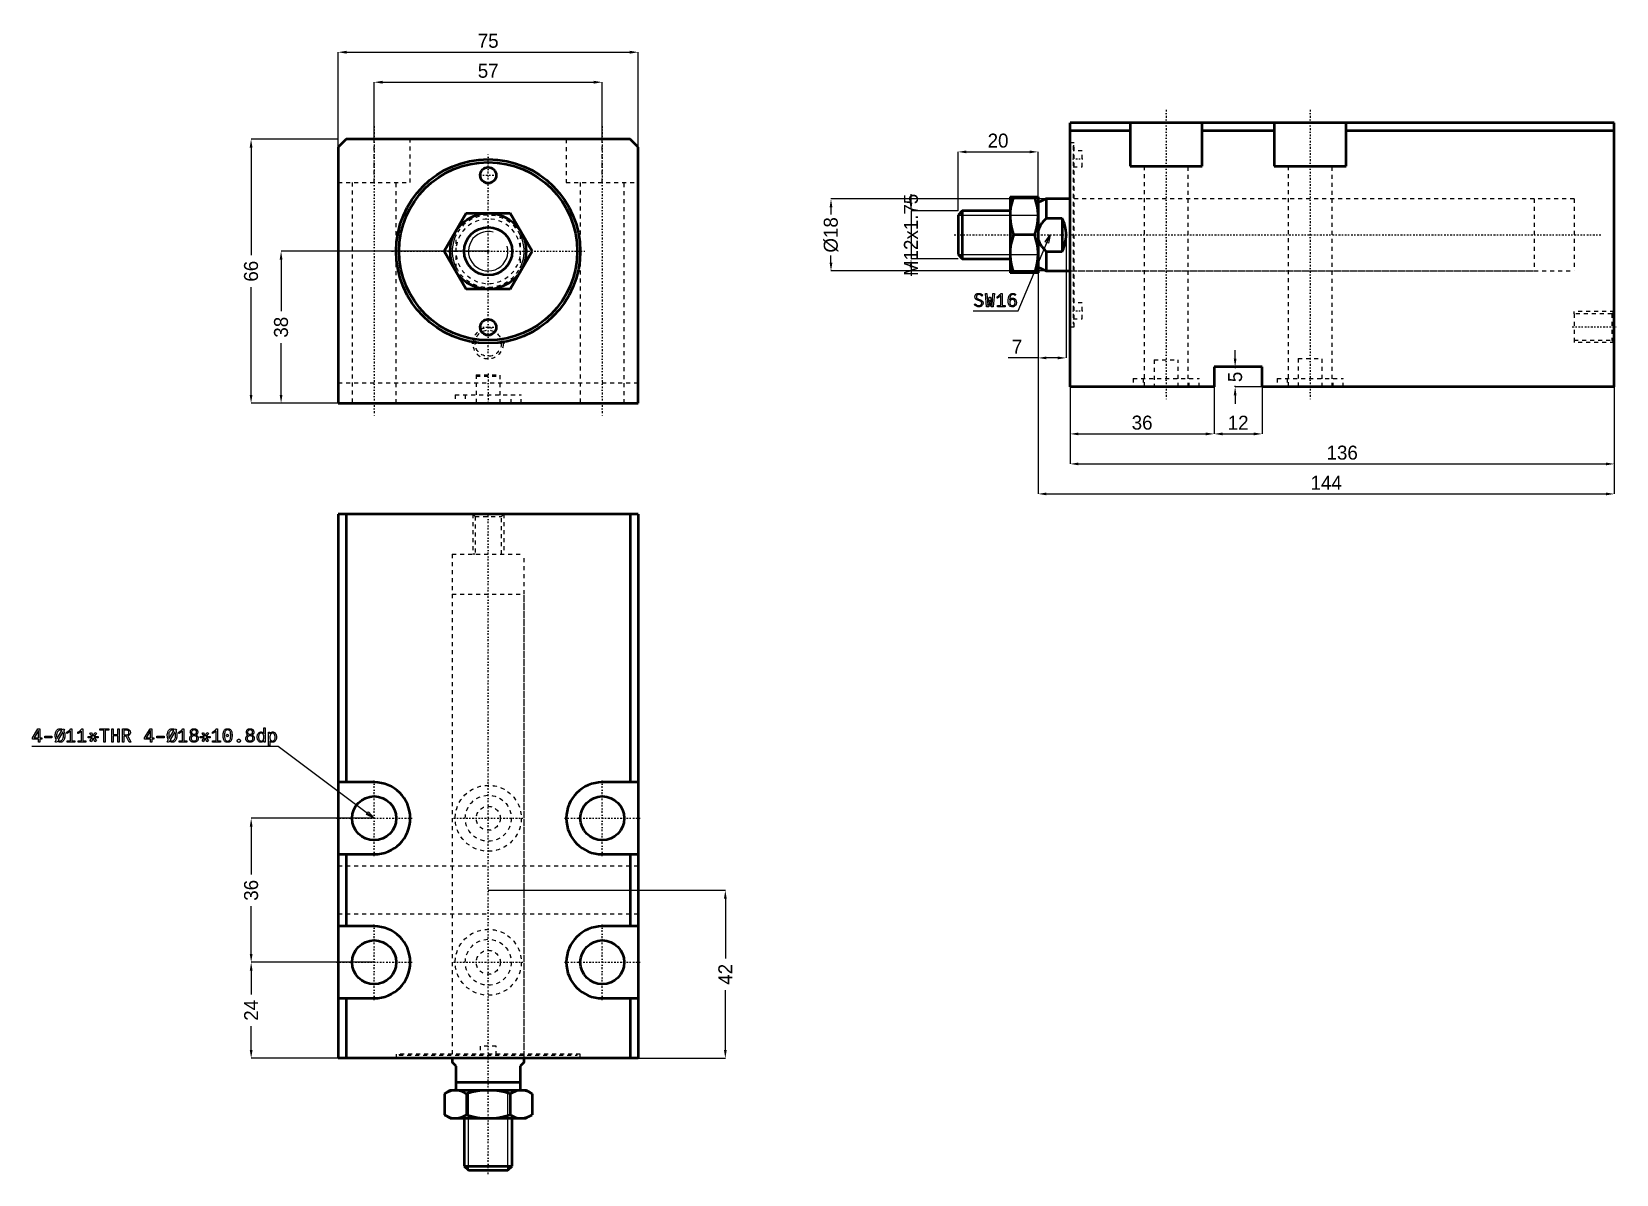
# Model space of a CAD drawing. Header units: millimetres. Extents: x -114 to 282, y -231 to 55.
import ezdxf

# ---------------------------------------------------------------- set-up
doc = ezdxf.new("R2010")
doc.units = ezdxf.units.MM
doc.linetypes.add('Center', pattern=[1.5, 0.45, -0.5, 0.05, -0.5])
doc.linetypes.add('Dashed', pattern=[2, 1, -1])
for name, color, linetype, lineweight in [('2d ConnectionPoints', 7, 'Continuous', 50), ('AM_0', 7, 'Continuous', 50), ('AM_5', 3, 'Continuous', 25), ('AM_7', 7, 'Center', 25), ('AM_9', 6, 'Dashed', 25)]:
    doc.layers.add(name, color=color, linetype=linetype, lineweight=lineweight)
doc.dimstyles.new('ISO-25', dxfattribs={"dimtxt": 2.5, "dimasz": 2.5, "dimexe": 1.25, "dimexo": 0.625, "dimtad": 1, "dimtxsty": 'Standard', "dimcen": 2.5, "dimadec": 0, "dimazin": 0, "dimtfac": 1, "dimtmove": 0, "dimatfit": 3, "dimfxl": 1, "dimarcsym": 0})

msp = doc.modelspace()

# ---------------------------------------------------------------- blocks, each defined once
blk = doc.blocks.new('1_JEBC_32_60ST_EX_rod_0_in_JEBC_MF_LA_32_60ST_EX_0_0')
at = {"layer": 'AM_0'}
for p, q in [((-10.97, 0), (-5.48, 9.5)), ((-5.48, 9.5), (5.48, 9.5)), ((5.48, 9.5), (10.97, 0)), ((-5.48, -9.5), (-10.97, 0)), ((10.97, 0), (5.48, -9.5)), ((5.48, -9.5), (-5.48, -9.5))]:
    blk.add_line(p, q, dxfattribs=at)
for radius in [9.5, 6]:
    blk.add_circle((0, 0), radius, dxfattribs=at)
at = {"layer": 'AM_5'}
blk.add_arc((0, 0), 4.93, 75, 15, dxfattribs=at)
at = {"layer": 'AM_9'}
for p, q in [((-8, -4.12), (-8, 4.12)), ((8, 4.12), (8, -4.12))]:
    blk.add_line(p, q, dxfattribs=at)
for points in [[(-8, 4.12), (-8.33, 3.41), (-8.59, 2.67), (-8.79, 1.91), (-8.93, 1.14), (-8.99, 0.36), (-8.99, -0.43), (-8.92, -1.21), (-8.78, -1.98), (-8.57, -2.74), (-8.3, -3.48), (-8, -4.12)], [(8, -4.12), (8.33, -3.41), (8.59, -2.67), (8.79, -1.91), (8.93, -1.14), (8.99, -0.36), (8.99, 0.43), (8.92, 1.21), (8.78, 1.98), (8.57, 2.74), (8.3, 3.48), (8, 4.12)]]:
    blk.add_lwpolyline(points, dxfattribs=at)
for radius, start, end in [(9, 27.266, 152.734), (8.07, 7.4106, 172.5894), (8.07, 187.4106, 352.5894), (9, 207.266, 332.734)]:
    blk.add_arc((0, 0), radius, start, end, dxfattribs=at)
blk = doc.blocks.new('2_JEBC_MF_LA_32_60ST_EX_0_body_0_in_JEBC_MF_LA_32_60ST_EX_0_0')
at = {"layer": 'AM_0'}
for p, q in [((-35.5, 28), (-37.5, 26)), ((35.5, 28), (-35.5, 28)), ((37.5, 26), (35.5, 28)), ((-37.5, 26), (-37.5, -38)), ((37.5, -38), (37.5, 26)), ((-37.5, -38), (37.5, -38))]:
    blk.add_line(p, q, dxfattribs=at)
for centre, radius in [((0, 0), 23), ((0, 0), 22.25), ((0, 19), 2), ((0, -19), 2)]:
    blk.add_circle(centre, radius, dxfattribs=at)
at = {"layer": 'AM_5', "linetype": 'Dashed'}
blk.add_arc((0, -23), 3.8615, 75, 15, dxfattribs=at)
at = {"layer": 'AM_7'}
for p, q in [((-28.5, 31.3), (-28.5, -41.3)), ((28.5, 31.3), (28.5, -41.3)), ((0, -27.054575), (0, 24.15)), ((-2.1, 19), (2.1, 19)), ((-24.15, 0), (24.15, 0)), ((-2.1, -19), (2.1, -19)), ((-4.054575, -23), (4.054575, -23)), ((0, -30.545), (0, -38.355))]:
    blk.add_line(p, q, dxfattribs=at)
at = {"layer": 'AM_9'}
for p, q in [((-28.5, 17.2), (-28.5, 28)), ((-19.5, 17.2), (-19.5, 28)), ((19.5, 28), (19.5, 17.2)), ((28.5, 17.2), (28.5, 28)), ((-37.5, 17.2), (-19.5, 17.2)), ((-34, 17.2), (-34, -38)), ((-23, -38), (-23, 17.2)), ((19.5, 17.2), (37.5, 17.2)), ((23, 17.2), (23, -38)), ((34, -38), (34, 17.2)), ((-3, -30.9), (3, -30.9)), ((-3, -30.9), (-3, -38)), ((-3, -31.2), (3, -31.2)), ((3, -38), (3, -30.9)), ((37.5, -33), (-37.5, -33)), ((-8.25, -35.9), (8.25, -35.9)), ((-8.25, -35.9), (-8.25, -38)), ((-5.75, -35.9), (-5.75, -38)), ((5.75, -38), (5.75, -35.9)), ((8.25, -38), (8.25, -35.9))]:
    blk.add_line(p, q, dxfattribs=at)
blk.add_circle((0, -23), 3.2805, dxfattribs=at)
blk = doc.blocks.new('*D3')
at = {"layer": 'AM_5', "color": 0, "lineweight": -2}
for p, q in [((-28.5, 28), (-28.5, 42.25)), ((-26.4, 42.25), (26.4, 42.25)), ((28.5, 28), (28.5, 42.25))]:
    blk.add_line(p, q, dxfattribs=at)
at = {"layer": 'AM_5', "color": 0}
for points in [[(-26.4, 42.6), (-26.4, 41.9), (-28.5, 42.25)], [(26.4, 41.9), (26.4, 42.6), (28.5, 42.25)]]:
    blk.add_solid(points, dxfattribs=at)
at = {"layer": 'Defpoints', "color": 0}
for p in [(28.5, 42.25), (-28.5, 28), (28.5, 28)]:
    blk.add_point(p, dxfattribs=at)
at = {"layer": 'AM_5', "color": 0, "insert": (0, 45.09), "char_height": 3.5, "attachment_point": 5}
blk.add_mtext('57', dxfattribs=at)
blk = doc.blocks.new('*D4')
at = {"layer": 'AM_5', "color": 0, "lineweight": -2}
for p, q in [((-37.5, 28), (-59.25, 28)), ((-59.25, 25.9), (-59.25, -0.99)), ((-59.25, -35.9), (-59.25, -9.01)), ((-37.5, -38), (-59.25, -38))]:
    blk.add_line(p, q, dxfattribs=at)
at = {"layer": 'AM_5', "color": 0}
for points in [[(-58.9, 25.9), (-59.6, 25.9), (-59.25, 28)], [(-59.6, -35.9), (-58.9, -35.9), (-59.25, -38)]]:
    blk.add_solid(points, dxfattribs=at)
at = {"layer": 'Defpoints', "color": 0}
for p in [(-37.5, 28), (-59.25, -38), (-37.5, -38)]:
    blk.add_point(p, dxfattribs=at)
at = {"layer": 'AM_5', "color": 0, "insert": (-59.25, -5), "char_height": 3.5, "attachment_point": 5, "rotation": 90}
blk.add_mtext('66', dxfattribs=at)
blk = doc.blocks.new('*D5')
at = {"layer": 'AM_5', "color": 0, "lineweight": -2}
for p, q in [((0, 0), (-51.75, 0)), ((-51.75, -2.1), (-51.75, -15)), ((-51.75, -35.9), (-51.75, -23)), ((-37.5, -38), (-51.75, -38))]:
    blk.add_line(p, q, dxfattribs=at)
at = {"layer": 'AM_5', "color": 0}
for points in [[(-51.4, -2.1), (-52.1, -2.1), (-51.75, 0)], [(-52.1, -35.9), (-51.4, -35.9), (-51.75, -38)]]:
    blk.add_solid(points, dxfattribs=at)
at = {"layer": 'Defpoints', "color": 0}
for p in [(0, 0), (-51.75, -38), (-37.5, -38)]:
    blk.add_point(p, dxfattribs=at)
at = {"layer": 'AM_5', "color": 0, "insert": (-51.75, -19), "char_height": 3.5, "attachment_point": 5, "rotation": 90}
blk.add_mtext('38', dxfattribs=at)
blk = doc.blocks.new('*D6')
at = {"layer": 'AM_5', "color": 0, "lineweight": -2}
for p, q in [((-37.5, -38), (-37.5, 49.75)), ((-35.4, 49.75), (35.4, 49.75)), ((37.5, -38), (37.5, 49.75))]:
    blk.add_line(p, q, dxfattribs=at)
at = {"layer": 'AM_5', "color": 0}
for points in [[(-35.4, 50.1), (-35.4, 49.4), (-37.5, 49.75)], [(35.4, 49.4), (35.4, 50.1), (37.5, 49.75)]]:
    blk.add_solid(points, dxfattribs=at)
at = {"layer": 'Defpoints', "color": 0}
for p in [(37.5, 49.75), (-37.5, -38), (37.5, -38)]:
    blk.add_point(p, dxfattribs=at)
at = {"layer": 'AM_5', "color": 0, "insert": (0, 52.59), "char_height": 3.5, "attachment_point": 5}
blk.add_mtext('75', dxfattribs=at)
blk = doc.blocks.new('1_JEBC_32_60ST_EX_rod_0_in_JEBC_MF_LA_32_60ST_EX_0_2')
at = {"layer": 'AM_0'}
for p, q in [((-15, 9.5), (-8, 9.5)), ((-15, 9.5), (-15, -9.5)), ((-8, 9.5), (-8, -9.5)), ((-6, 9), (-8, 8.07)), ((0, 9), (-6, 9)), ((-6, 9), (-6, 4.12)), ((-26.93, 6), (-28, 4.93)), ((-28, 4.93), (-28, -4.93)), ((-15, 6), (-26.93, 6)), ((-26.93, 6), (-26.93, -6)), ((-2, 4.12), (-6, 4.12)), ((-2, 4.12), (-2, -4.12)), ((-8.85, 0), (-14.15, 0)), ((-28, -4.93), (-26.93, -6)), ((-26.93, -6), (-15, -6)), ((-6, -4.12), (-2, -4.12)), ((-6, -4.12), (-6, -9)), ((-8, -9.5), (-15, -9.5)), ((-8, -8.07), (-6, -9)), ((-6, -9), (0, -9))]:
    blk.add_line(p, q, dxfattribs=at)
for points in [[(-14.15, 9.5), (-14.5, 8.34), (-14.77, 7.17), (-14.94, 5.97), (-15, 4.75)], [(-8, 4.75), (-8, 5.09), (-8.08, 6.2), (-8.26, 7.3), (-8.52, 8.41), (-8.85, 9.5)], [(-15, 4.75), (-15, 4.41), (-14.92, 3.3), (-14.74, 2.2), (-14.48, 1.09), (-14.15, 0)], [(-8.85, 0), (-8.5, 1.16), (-8.23, 2.33), (-8.06, 3.53), (-8, 4.75)], [(-6, 4.12), (-6.54, 3.54), (-7.03, 2.92), (-7.49, 2.24), (-7.84, 1.5), (-8, 1.04)], [(-2, -4.12), (-1.67, -3.41), (-1.41, -2.67), (-1.21, -1.91), (-1.07, -1.14), (-1.01, -0.36), (-1.01, 0.43), (-1.08, 1.21), (-1.22, 1.98), (-1.43, 2.74), (-1.7, 3.48), (-2, 4.12)], [(-14.15, 0), (-14.5, -1.16), (-14.77, -2.33), (-14.94, -3.53), (-15, -4.75)], [(-8, -4.75), (-8, -4.41), (-8.08, -3.3), (-8.26, -2.2), (-8.52, -1.09), (-8.85, 0)], [(-8, -1.04), (-7.96, -1.18), (-7.61, -2), (-7.13, -2.79), (-6.6, -3.48), (-6, -4.12)], [(-15, -4.75), (-15, -5.09), (-14.92, -6.2), (-14.74, -7.3), (-14.48, -8.41), (-14.15, -9.5)], [(-8.85, -9.5), (-8.5, -8.34), (-8.23, -7.17), (-8.06, -5.97), (-8, -4.75)]]:
    blk.add_lwpolyline(points, dxfattribs=at)
at = {"layer": 'AM_5'}
for p, q in [((-28, 4.93), (-8, 4.93)), ((-28, -4.93), (-8, -4.93))]:
    blk.add_line(p, q, dxfattribs=at)
at = {"layer": 'AM_7'}
blk.add_line((-29, 0), (132.7, 0), dxfattribs=at)
at = {"layer": 'AM_9'}
for p, q in [((126, 9), (0, 9)), ((126, 9), (126, -9)), ((0, -9), (126, -9))]:
    blk.add_line(p, q, dxfattribs=at)
blk = doc.blocks.new('2_JEBC_MF_LA_32_60ST_EX_0_body_0_in_JEBC_MF_LA_32_60ST_EX_0_2')
at = {"layer": 'AM_0'}
for p, q in [((136, 28), (0, 28)), ((0, -38), (0, 28)), ((15, 28), (15, 17.2)), ((33, 17.2), (33, 28)), ((51, 28), (51, 17.2)), ((69, 17.2), (69, 28)), ((136, -38), (136, 28)), ((15, 26), (0, 26)), ((51, 26), (33, 26)), ((136, 26), (69, 26)), ((15, 17.2), (33, 17.2)), ((51, 17.2), (69, 17.2)), ((36, -33), (36, -38)), ((48, -33), (36, -33)), ((48, -38), (48, -33)), ((36, -38), (0, -38)), ((136, -38), (48, -38))]:
    blk.add_line(p, q, dxfattribs=at)
at = {"layer": 'AM_5', "linetype": 'Dashed'}
for p, q in [((136, -19.1385), (126, -19.1385)), ((126, -19.7195), (126, -19.1385)), ((126, -26.2805), (126, -26.8615)), ((136, -26.8615), (126, -26.8615))]:
    blk.add_line(p, q, dxfattribs=at)
at = {"layer": 'AM_7'}
for p, q in [((24, 31.3), (24, -41.3)), ((60, 31.3), (60, -41.3)), ((-0.15, 19), (3.15, 19)), ((-0.15, -19), (3.15, -19)), ((125.5, -23), (136.5, -23))]:
    blk.add_line(p, q, dxfattribs=at)
at = {"layer": 'AM_9'}
for p, q in [((1, 23), (0, 23)), ((0.8, 22.25), (0.8, -22.25)), ((1, 22.25), (0.8, 22.25)), ((3, 21), (0.8, 21)), ((1, -23), (1, 23)), ((3, 17), (3, 21)), ((0.8, 17), (3, 17)), ((18.5, 17.2), (18.5, -38)), ((29.5, -38), (29.5, 17.2)), ((54.5, 17.2), (54.5, -38)), ((65.5, -38), (65.5, 17.2)), ((116, 9), (0.8, 9)), ((116, 9), (116, -9)), ((0.8, -9), (116, -9)), ((3, -17), (0.8, -17)), ((3, -21), (3, -17)), ((126, -19.7195), (126, -26.2805)), ((135.419, -19.7195), (126, -19.7195)), ((136, -19.1385), (135.419, -19.7195)), ((135.419, -19.7195), (135.419, -26.2805)), ((0, -23), (1, -23)), ((0.8, -21), (3, -21)), ((0.8, -22.25), (1, -22.25)), ((126, -26.2805), (135.419, -26.2805)), ((135.419, -26.2805), (136, -26.8615)), ((21, -31.2), (27, -31.2)), ((21, -31.2), (21, -38)), ((27, -38), (27, -31.2)), ((57, -30.9), (63, -30.9)), ((57, -30.9), (57, -38)), ((63, -38), (63, -30.9)), ((15.75, -35.9), (32.25, -35.9)), ((15.75, -35.9), (15.75, -38)), ((18.25, -35.9), (18.25, -38)), ((29.75, -38), (29.75, -35.9)), ((32.25, -38), (32.25, -35.9)), ((51.75, -35.9), (68.25, -35.9)), ((51.75, -35.9), (51.75, -38)), ((54.25, -35.9), (54.25, -38)), ((65.75, -38), (65.75, -35.9)), ((68.25, -38), (68.25, -35.9))]:
    blk.add_line(p, q, dxfattribs=at)
blk = doc.blocks.new('*D19')
at = {"layer": 'AM_5', "color": 0, "lineweight": -2}
for p, q in [((145.42, 13.08), (85.67, 13.08)), ((85.67, 10.98), (85.67, 9.21)), ((85.67, -2.82), (85.67, -1.05)), ((145.42, -4.92), (85.67, -4.92))]:
    blk.add_line(p, q, dxfattribs=at)
at = {"layer": 'AM_5', "color": 0}
for points in [[(86.02, 10.98), (85.32, 10.98), (85.67, 13.08)], [(85.32, -2.82), (86.02, -2.82), (85.67, -4.92)]]:
    blk.add_solid(points, dxfattribs=at)
at = {"layer": 'Defpoints', "color": 0}
for p in [(145.42, 13.08), (85.67, -4.92), (145.42, -4.92)]:
    blk.add_point(p, dxfattribs=at)
at = {"layer": 'AM_5', "color": 0, "insert": (85.67, 4.08), "char_height": 3.5, "attachment_point": 5, "rotation": 90}
blk.add_mtext('Ø18', dxfattribs=at)
blk = doc.blocks.new('*D20')
at = {"layer": 'AM_5', "color": 0, "lineweight": -2}
for p, q in [((105.67, 12.18), (105.67, 14.28)), ((117.42, 10.08), (105.67, 10.08)), ((105.67, 10.08), (105.67, -1.92)), ((117.42, -1.92), (105.67, -1.92)), ((105.67, -4.02), (105.67, -6.12))]:
    blk.add_line(p, q, dxfattribs=at)
at = {"layer": 'AM_5', "color": 0}
for points in [[(105.32, 12.18), (106.02, 12.18), (105.67, 10.08)], [(106.02, -4.02), (105.32, -4.02), (105.67, -1.92)]]:
    blk.add_solid(points, dxfattribs=at)
at = {"layer": 'Defpoints', "color": 0}
for p in [(117.42, 10.08), (105.67, -1.92), (117.42, -1.92)]:
    blk.add_point(p, dxfattribs=at)
at = {"layer": 'AM_5', "color": 0, "insert": (105.67, 4.08), "char_height": 3.5, "attachment_point": 5, "rotation": 90}
blk.add_mtext('M12x1.75', dxfattribs=at)
blk = doc.blocks.new('*D21')
at = {"layer": 'AM_5', "color": 0, "lineweight": -2}
for p, q in [((144.42, 4.08), (144.42, -26.67)), ((137.42, -4.92), (137.42, -26.67)), ((137.42, -26.67), (129.96, -26.67)), ((142.32, -26.67), (139.52, -26.67))]:
    blk.add_line(p, q, dxfattribs=at)
at = {"layer": 'AM_5', "color": 0}
for points in [[(139.52, -26.32), (139.52, -27.02), (137.42, -26.67)], [(142.32, -27.02), (142.32, -26.32), (144.42, -26.67)]]:
    blk.add_solid(points, dxfattribs=at)
at = {"layer": 'Defpoints', "color": 0}
for p in [(144.42, 4.08), (137.42, -4.92), (137.42, -26.67)]:
    blk.add_point(p, dxfattribs=at)
at = {"layer": 'AM_5', "color": 0, "insert": (132.17, -23.87), "char_height": 3.5, "attachment_point": 5}
blk.add_mtext('7', dxfattribs=at)
blk = doc.blocks.new('*D22')
at = {"layer": 'AM_5', "color": 0, "lineweight": -2}
for p, q in [((117.42, 10.08), (117.42, 24.83)), ((119.52, 24.83), (135.32, 24.83)), ((137.42, 13.08), (137.42, 24.83))]:
    blk.add_line(p, q, dxfattribs=at)
at = {"layer": 'AM_5', "color": 0}
for points in [[(119.52, 25.18), (119.52, 24.48), (117.42, 24.83)], [(135.32, 24.48), (135.32, 25.18), (137.42, 24.83)]]:
    blk.add_solid(points, dxfattribs=at)
at = {"layer": 'Defpoints', "color": 0}
for p in [(137.42, 24.83), (137.42, 13.08), (117.42, 10.08)]:
    blk.add_point(p, dxfattribs=at)
at = {"layer": 'AM_5', "color": 0, "insert": (127.42, 27.63), "char_height": 3.5, "attachment_point": 5}
blk.add_mtext('20', dxfattribs=at)
blk = doc.blocks.new('*D23')
at = {"layer": 'AM_5', "color": 0, "lineweight": -2}
for p, q in [((281.42, -28.92), (281.42, -53.17)), ((145.42, -33.92), (145.42, -53.17)), ((147.52, -53.17), (279.32, -53.17))]:
    blk.add_line(p, q, dxfattribs=at)
at = {"layer": 'AM_5', "color": 0}
for points in [[(147.52, -52.82), (147.52, -53.52), (145.42, -53.17)], [(279.32, -53.52), (279.32, -52.82), (281.42, -53.17)]]:
    blk.add_solid(points, dxfattribs=at)
at = {"layer": 'Defpoints', "color": 0}
for p in [(281.42, -28.92), (145.42, -33.92), (281.42, -53.17)]:
    blk.add_point(p, dxfattribs=at)
at = {"layer": 'AM_5', "color": 0, "insert": (213.42, -50.37), "char_height": 3.5, "attachment_point": 5}
blk.add_mtext('136', dxfattribs=at)
blk = doc.blocks.new('*D24')
at = {"layer": 'AM_5', "color": 0, "lineweight": -2}
for p, q in [((137.42, -4.92), (137.42, -60.67)), ((281.42, -28.92), (281.42, -60.67)), ((139.52, -60.67), (279.32, -60.67))]:
    blk.add_line(p, q, dxfattribs=at)
at = {"layer": 'AM_5', "color": 0}
for points in [[(139.52, -60.32), (139.52, -61.02), (137.42, -60.67)], [(279.32, -61.02), (279.32, -60.32), (281.42, -60.67)]]:
    blk.add_solid(points, dxfattribs=at)
at = {"layer": 'Defpoints', "color": 0}
for p in [(137.42, -4.92), (281.42, -28.92), (281.42, -60.67)]:
    blk.add_point(p, dxfattribs=at)
at = {"layer": 'AM_5', "color": 0, "insert": (209.42, -57.87), "char_height": 3.5, "attachment_point": 5}
blk.add_mtext('144', dxfattribs=at)
blk = doc.blocks.new('*D25')
at = {"layer": 'AM_5', "color": 0, "lineweight": -2}
for p, q in [((181.42, -33.92), (181.42, -45.67)), ((193.42, -33.92), (193.42, -45.67)), ((183.52, -45.67), (191.32, -45.67))]:
    blk.add_line(p, q, dxfattribs=at)
at = {"layer": 'AM_5', "color": 0}
for points in [[(183.52, -45.32), (183.52, -46.02), (181.42, -45.67)], [(191.32, -46.02), (191.32, -45.32), (193.42, -45.67)]]:
    blk.add_solid(points, dxfattribs=at)
at = {"layer": 'Defpoints', "color": 0}
for p in [(181.42, -33.92), (193.42, -33.92), (193.42, -45.67)]:
    blk.add_point(p, dxfattribs=at)
at = {"layer": 'AM_5', "color": 0, "insert": (187.42, -42.87), "char_height": 3.5, "attachment_point": 5}
blk.add_mtext('12', dxfattribs=at)
blk = doc.blocks.new('*D26')
at = {"layer": 'AM_5', "color": 0, "lineweight": -2}
for p, q in [((186.67, -26.82), (186.67, -24.72)), ((193.42, -28.92), (186.67, -28.92)), ((186.67, -28.92), (186.67, -29.2)), ((186.67, -33.92), (186.67, -33.64)), ((193.42, -33.92), (186.67, -33.92)), ((186.67, -36.02), (186.67, -38.12))]:
    blk.add_line(p, q, dxfattribs=at)
at = {"layer": 'AM_5', "color": 0}
for points in [[(186.32, -26.82), (187.02, -26.82), (186.67, -28.92)], [(187.02, -36.02), (186.32, -36.02), (186.67, -33.92)]]:
    blk.add_solid(points, dxfattribs=at)
at = {"layer": 'Defpoints', "color": 0}
for p in [(193.42, -28.92), (186.67, -33.92), (193.42, -33.92)]:
    blk.add_point(p, dxfattribs=at)
at = {"layer": 'AM_5', "color": 0, "insert": (186.67, -31.42), "char_height": 3.5, "attachment_point": 5, "rotation": 90}
blk.add_mtext('5', dxfattribs=at)
blk = doc.blocks.new('*D27')
at = {"layer": 'AM_5', "color": 0, "lineweight": -2}
for p, q in [((145.42, 4.08), (145.42, -45.67)), ((181.42, -33.92), (181.42, -45.67)), ((147.52, -45.67), (179.32, -45.67))]:
    blk.add_line(p, q, dxfattribs=at)
at = {"layer": 'AM_5', "color": 0}
for points in [[(147.52, -45.32), (147.52, -46.02), (145.42, -45.67)], [(179.32, -46.02), (179.32, -45.32), (181.42, -45.67)]]:
    blk.add_solid(points, dxfattribs=at)
at = {"layer": 'Defpoints', "color": 0}
for p in [(145.42, 4.08), (181.42, -33.92), (181.42, -45.67)]:
    blk.add_point(p, dxfattribs=at)
at = {"layer": 'AM_5', "color": 0, "insert": (163.42, -42.87), "char_height": 3.5, "attachment_point": 5}
blk.add_mtext('36', dxfattribs=at)
blk = doc.blocks.new('1_JEBC_32_60ST_EX_rod_0_in_JEBC_MF_LA_32_60ST_EX_0_4')
at = {"layer": 'AM_0'}
for p, q in [((9, -1), (9, 0)), ((-9, 0), (-9, -1)), ((-8, -2), (-9, -1)), ((-8, -8), (-8, -2)), ((9, -1), (8, -2)), ((8, -2), (8, -8)), ((-8, -6), (8, -6)), ((-9.5, -8), (-10.97, -8.85)), ((-10.97, -8.85), (-10.97, -14.15)), ((-9.5, -8), (9.5, -8)), ((-5.48, -8.85), (-5.48, -14.15)), ((5.48, -8.85), (5.48, -14.15)), ((10.97, -8.85), (9.5, -8)), ((10.97, -8.85), (10.97, -14.15)), ((-10.97, -14.15), (-9.5, -15)), ((-9.5, -15), (9.5, -15)), ((-6, -15), (-6, -26.93)), ((6, -26.93), (6, -15)), ((9.5, -15), (10.97, -14.15)), ((-6, -26.93), (-4.93, -28)), ((-6, -26.93), (6, -26.93)), ((4.93, -28), (6, -26.93)), ((-4.93, -28), (4.93, -28))]:
    blk.add_line(p, q, dxfattribs=at)
for points in [[(-8.23, -8), (-8.42, -8), (-9.06, -8.08), (-9.7, -8.26), (-10.34, -8.52), (-10.97, -8.85)], [(-5.48, -8.85), (-6.15, -8.5), (-6.83, -8.23), (-7.53, -8.06), (-8.23, -8)], [(0, -8), (-0.03, -8), (-1.4, -8.06), (-2.76, -8.23), (-4.13, -8.5), (-5.48, -8.85)], [(5.48, -8.85), (4.15, -8.5), (2.8, -8.23), (1.4, -8.06), (0, -8)], [(8.23, -8), (8.03, -8), (7.39, -8.08), (6.76, -8.26), (6.12, -8.52), (5.48, -8.85)], [(10.97, -8.85), (10.3, -8.5), (9.63, -8.23), (8.93, -8.06), (8.23, -8)], [(-10.97, -14.15), (-10.3, -14.5), (-9.63, -14.77), (-8.93, -14.94), (-8.23, -15)], [(-8.23, -15), (-8.03, -15), (-7.39, -14.92), (-6.76, -14.74), (-6.12, -14.48), (-5.48, -14.15)], [(-5.48, -14.15), (-4.15, -14.5), (-2.8, -14.77), (-1.4, -14.94), (0, -15)], [(0, -15), (0.03, -15), (1.4, -14.94), (2.76, -14.77), (4.13, -14.5), (5.48, -14.15)], [(5.48, -14.15), (6.15, -14.5), (6.83, -14.77), (7.53, -14.94), (8.23, -15)], [(8.23, -15), (8.42, -15), (9.06, -14.92), (9.7, -14.74), (10.34, -14.48), (10.97, -14.15)]]:
    blk.add_lwpolyline(points, dxfattribs=at)
at = {"layer": 'AM_5'}
for p, q in [((-4.93, -28), (-4.93, -8)), ((4.93, -28), (4.93, -8))]:
    blk.add_line(p, q, dxfattribs=at)
at = {"layer": 'AM_7'}
blk.add_line((0, -29), (0, 136.5), dxfattribs=at)
at = {"layer": 'AM_9'}
for p, q in [((-9, 126), (9, 126)), ((-9, 126), (-9, 0)), ((9, 0), (9, 126))]:
    blk.add_line(p, q, dxfattribs=at)
blk = doc.blocks.new('2_JEBC_MF_LA_32_60ST_EX_0_body_0_in_JEBC_MF_LA_32_60ST_EX_0_4')
at = {"layer": 'AM_0'}
for p, q in [((37.5, 136), (-37.5, 136)), ((-37.5, 136), (-37.5, 0)), ((-35.5, 136), (-35.5, 69)), ((35.5, 136), (35.5, 69)), ((37.5, 136), (37.5, 0)), ((-28.5, 69), (-37.5, 69)), ((37.5, 69), (28.5, 69)), ((-37.5, 51), (-28.5, 51)), ((-35.5, 51), (-35.5, 33)), ((28.5, 51), (37.5, 51)), ((35.5, 51), (35.5, 33)), ((-28.5, 33), (-37.5, 33)), ((37.5, 33), (28.5, 33)), ((-37.5, 15), (-28.5, 15)), ((-35.5, 15), (-35.5, 0)), ((28.5, 15), (37.5, 15)), ((35.5, 15), (35.5, 0)), ((37.5, 0), (-37.5, 0))]:
    blk.add_line(p, q, dxfattribs=at)
for centre in [(-28.5, 60), (28.5, 60), (-28.5, 24), (28.5, 24)]:
    blk.add_circle(centre, 5.5, dxfattribs=at)
for centre, start, end in [((-28.5, 60), 270, 90), ((28.5, 60), 90, 270), ((-28.5, 24), 270, 90), ((28.5, 24), 90, 270)]:
    blk.add_arc(centre, 9, start, end, dxfattribs=at)
at = {"layer": 'AM_5', "linetype": 'Dashed'}
for p, q in [((-3.8615, 136), (-3.8615, 126)), ((3.8615, 136), (3.8615, 126)), ((-3.2805, 126), (-3.8615, 126)), ((3.2805, 126), (3.8615, 126))]:
    blk.add_line(p, q, dxfattribs=at)
at = {"layer": 'AM_7'}
for p, q in [((-28.5, 50.55), (-28.5, 69.45)), ((28.5, 50.55), (28.5, 69.45)), ((-37.95, 60), (-19.05, 60)), ((-8.6625, 60), (8.6625, 60)), ((19.05, 60), (37.95, 60)), ((-28.5, 14.55), (-28.5, 33.45)), ((28.5, 14.55), (28.5, 33.45)), ((-37.95, 24), (-19.05, 24)), ((-8.6625, 24), (8.6625, 24)), ((19.05, 24), (37.95, 24))]:
    blk.add_line(p, q, dxfattribs=at)
at = {"layer": 'AM_9'}
for p, q in [((-3.8615, 136), (-3.2805, 135.419)), ((-3.2805, 135.419), (-3.2805, 126)), ((-3.2805, 135.419), (3.2805, 135.419)), ((3.2805, 135.419), (3.8615, 136)), ((3.2805, 126), (3.2805, 135.419)), ((-9, 116), (9, 116)), ((-9, 116), (-9, 0.8)), ((9, 0.8), (9, 116)), ((37.5, 48), (-37.5, 48)), ((37.5, 36), (-37.5, 36)), ((23, 1), (-23, 1)), ((-23, 1), (-23, 0)), ((-22.25, 1), (-22.25, 0.8)), ((-22.25, 0.8), (22.25, 0.8)), ((2, 3), (-2, 3)), ((-2, 3), (-2, 0.8)), ((2, 0.8), (2, 3)), ((22.25, 0.8), (22.25, 1)), ((23, 0), (23, 1))]:
    blk.add_line(p, q, dxfattribs=at)
for centre, radius in [((0, 60), 8.25), ((0, 60), 5.75), ((0, 60), 3), ((0, 24), 8.25), ((0, 24), 5.75), ((0, 24), 3)]:
    blk.add_circle(centre, radius, dxfattribs=at)
blk = doc.blocks.new('*D34')
at = {"layer": 'AM_5', "color": 0, "lineweight": -2}
for p, q in [((-28.48, -141.76), (-59.23, -141.76)), ((-59.23, -143.86), (-59.23, -155.79)), ((-59.23, -175.66), (-59.23, -163.72)), ((-28.48, -177.76), (-59.23, -177.76))]:
    blk.add_line(p, q, dxfattribs=at)
at = {"layer": 'AM_5', "color": 0}
for points in [[(-58.88, -143.86), (-59.58, -143.86), (-59.23, -141.76)], [(-59.58, -175.66), (-58.88, -175.66), (-59.23, -177.76)]]:
    blk.add_solid(points, dxfattribs=at)
at = {"layer": 'Defpoints', "color": 0}
for p in [(-28.48, -141.76), (-59.23, -177.76), (-28.48, -177.76)]:
    blk.add_point(p, dxfattribs=at)
at = {"layer": 'AM_5', "color": 0, "insert": (-59.23, -159.76), "char_height": 3.5, "attachment_point": 5, "rotation": 90}
blk.add_mtext('36', dxfattribs=at)
blk = doc.blocks.new('*D35')
at = {"layer": 'AM_5', "color": 0, "lineweight": -2}
for p, q in [((0.02, -159.76), (59.27, -159.76)), ((59.27, -161.86), (59.27, -176.79)), ((59.27, -199.66), (59.27, -184.72)), ((37.52, -201.76), (59.27, -201.76))]:
    blk.add_line(p, q, dxfattribs=at)
at = {"layer": 'AM_5', "color": 0}
for points in [[(59.62, -161.86), (58.92, -161.86), (59.27, -159.76)], [(58.92, -199.66), (59.62, -199.66), (59.27, -201.76)]]:
    blk.add_solid(points, dxfattribs=at)
at = {"layer": 'Defpoints', "color": 0}
for p in [(0.02, -159.76), (59.27, -159.76), (37.52, -201.76)]:
    blk.add_point(p, dxfattribs=at)
at = {"layer": 'AM_5', "color": 0, "insert": (59.27, -180.76), "char_height": 3.5, "attachment_point": 5, "rotation": 90}
blk.add_mtext('42', dxfattribs=at)
blk = doc.blocks.new('*D36')
at = {"layer": 'AM_5', "color": 0, "lineweight": -2}
for p, q in [((-28.48, -177.76), (-59.23, -177.76)), ((-59.23, -179.86), (-59.23, -185.79)), ((-59.23, -199.66), (-59.23, -193.72)), ((-37.48, -201.76), (-59.23, -201.76))]:
    blk.add_line(p, q, dxfattribs=at)
at = {"layer": 'AM_5', "color": 0}
for points in [[(-58.88, -179.86), (-59.58, -179.86), (-59.23, -177.76)], [(-59.58, -199.66), (-58.88, -199.66), (-59.23, -201.76)]]:
    blk.add_solid(points, dxfattribs=at)
at = {"layer": 'Defpoints', "color": 0}
for p in [(-59.23, -177.76), (-28.48, -177.76), (-37.48, -201.76)]:
    blk.add_point(p, dxfattribs=at)
at = {"layer": 'AM_5', "color": 0, "insert": (-59.23, -189.76), "char_height": 3.5, "attachment_point": 5, "rotation": 90}
blk.add_mtext('24', dxfattribs=at)

# ---------------------------------------------------------------- dimensions: what is measured, and where the dimension line sits
at = {"layer": 'AM_5'}
for base, p1, p2, text, picture, middle in [((37.5, 49.75), (-37.5, -38), (37.5, -38), '75', '*D6', (0, 49.75)), ((28.5, 42.25), (-28.5, 28), (28.5, 28), '57', '*D3', (0, 42.25)), ((137.422, 24.831), (117.422, 10.081), (137.422, 13.081), '20', '*D22', (127.422, 24.831)), ((137.422, -26.669), (144.422, 4.081), (137.422, -4.919), '7', '*D21', (132.172, -26.669)), ((181.422, -45.669), (145.422, 4.081), (181.422, -33.919), '36', '*D27', (163.422, -45.669)), ((281.422, -60.669), (137.422, -4.919), (281.422, -28.919), '144', '*D24', (209.422, -60.669)), ((281.422, -53.169), (145.422, -33.919), (281.422, -28.919), '136', '*D23', (213.422, -53.169)), ((193.422, -45.669), (181.422, -33.919), (193.422, -33.919), '12', '*D25', (187.422, -45.669))]:
    dim = msp.add_linear_dim(base=base, p1=p1, p2=p2, text=text, dimstyle='ISO-25', override={"dimtxt": 3.5, "dimasz": 2.1, "dimexe": 0, "dimexo": 0, "dimgap": 1.05}, dxfattribs=at)
    dim.commit()
    dim.dimension.update_dxf_attribs({"geometry": picture, "text_midpoint": middle, "dimtype": 160})
for base, p1, p2, text, picture, middle in [((-59.25, -38), (-37.5, 28), (-37.5, -38), '66', '*D4', (-59.25, -5)), ((85.672, -4.919), (145.422, 13.081), (145.422, -4.919), 'Ø18', '*D19', (85.672, 4.081)), ((105.672, -1.919), (117.422, 10.081), (117.422, -1.919), 'M12x1.75', '*D20', (105.672, 4.081)), ((-51.75, -38), (0, 0), (-37.5, -38), '38', '*D5', (-51.75, -19)), ((186.672, -33.919), (193.422, -28.919), (193.422, -33.919), '5', '*D26', (186.672, -31.419)), ((-59.226, -177.757), (-28.476, -141.757), (-28.476, -177.757), '36', '*D34', (-59.226, -159.757)), ((59.274, -159.757), (37.524, -201.757), (0.024, -159.757), '42', '*D35', (59.274, -180.757)), ((-59.226, -177.757), (-37.476, -201.757), (-28.476, -177.757), '24', '*D36', (-59.226, -189.757))]:
    dim = msp.add_linear_dim(base=base, p1=p1, p2=p2, angle=90, text=text, dimstyle='ISO-25', override={"dimtxt": 3.5, "dimasz": 2.1, "dimexe": 0, "dimexo": 0, "dimgap": 1.05}, dxfattribs=at)
    dim.commit()
    dim.dimension.update_dxf_attribs({"geometry": picture, "text_midpoint": middle, "dimtype": 160, "text_rotation": 90})

# ---------------------------------------------------------------- linework, layer by layer
at = {"layer": '2d ConnectionPoints'}
for p in [(145.422, 4.081), (145.422, 4.081), (0, 0), (0, 0), (0.024, -201.757), (0.024, -201.757)]:
    msp.add_point(p, dxfattribs=at)
at = {"layer": 'AM_5'}
for p, q in [((132.422, -14.919), (140.422, 4.081)), ((121.222, -14.919), (132.422, -14.919)), ((-114.076, -123.757), (-52.476, -123.757)), ((-52.476, -123.757), (-28.476, -141.757))]:
    msp.add_line(p, q, dxfattribs=at)
for points in [[(140.422, 4.081), (139.995, 1.983), (139.22, 2.309), (140.422, 4.081)], [(121.705, -13.139), (121.705, -13.139), (121.789, -13.227), (121.916, -13.343), (121.916, -13.343), (122.043, -13.438), (122.128, -13.49), (122.128, -13.49), (122.213, -13.533), (122.345, -13.58), (122.345, -13.58), (122.481, -13.605), (122.574, -13.61), (122.574, -13.61), (122.649, -13.607), (122.76, -13.591), (122.76, -13.591), (122.869, -13.562), (122.941, -13.536), (122.941, -13.536), (123.01, -13.504), (123.104, -13.446), (123.104, -13.446), (123.185, -13.376), (123.233, -13.323), (123.233, -13.323), (123.274, -13.266), (123.319, -13.172), (123.319, -13.172), (123.343, -13.07), (123.347, -12.998), (123.347, -12.998), (123.343, -12.927), (123.32, -12.83), (123.32, -12.83), (123.278, -12.743), (123.239, -12.691), (123.239, -12.691), (123.194, -12.642), (123.119, -12.577), (123.119, -12.577), (123.036, -12.521), (122.976, -12.488), (122.976, -12.488), (122.911, -12.456), (122.797, -12.407), (122.797, -12.407), (122.666, -12.354), (122.569, -12.317), (122.387, -12.249), (122.387, -12.249), (122.306, -12.215), (122.192, -12.163), (122.192, -12.163), (122.089, -12.109), (122.025, -12.072), (122.025, -12.072), (121.966, -12.031), (121.884, -11.959), (121.884, -11.959), (121.808, -11.874), (121.763, -11.809), (121.763, -11.809), (121.723, -11.738), (121.68, -11.618), (121.68, -11.618), (121.657, -11.483), (121.652, -11.385), (121.652, -11.385), (121.657, -11.288), (121.68, -11.152), (121.68, -11.152), (121.723, -11.025), (121.763, -10.946), (121.763, -10.946), (121.811, -10.872), (121.899, -10.773), (121.899, -10.773), (122.007, -10.689), (122.089, -10.642), (122.089, -10.642), (122.179, -10.602), (122.327, -10.559), (122.327, -10.559), (122.49, -10.536), (122.608, -10.532), (122.608, -10.532), (122.695, -10.534), (122.818, -10.545), (122.818, -10.545), (122.931, -10.567), (123.001, -10.587), (123.001, -10.587), (123.068, -10.611), (123.163, -10.653), (123.163, -10.653), (123.251, -10.703), (123.306, -10.74), (123.306, -10.74), (123.361, -10.781), (123.446, -10.851), (123.446, -10.851), (123.536, -10.933), (123.597, -10.993), (123.368, -11.196), (123.368, -11.196), (123.302, -11.127), (123.196, -11.037), (123.196, -11.037), (123.082, -10.964), (123, -10.924), (123, -10.924), (122.917, -10.892), (122.794, -10.857), (122.794, -10.857), (122.671, -10.838), (122.59, -10.834), (122.59, -10.834), (122.521, -10.837), (122.425, -10.851), (122.425, -10.851), (122.336, -10.879), (122.28, -10.904), (122.28, -10.904), (122.229, -10.933), (122.161, -10.987), (122.161, -10.987), (122.104, -11.05), (122.072, -11.098), (122.072, -11.098), (122.045, -11.15), (122.017, -11.232), (122.017, -11.232), (122.001, -11.322), (121.998, -11.385), (121.998, -11.385), (122.002, -11.458), (122.024, -11.559), (122.024, -11.559), (122.064, -11.648), (122.101, -11.701), (122.101, -11.701), (122.143, -11.749), (122.215, -11.813), (122.215, -11.813), (122.296, -11.868), (122.355, -11.9), (122.355, -11.9), (122.421, -11.93), (122.534, -11.979), (122.534, -11.979), (122.668, -12.031), (122.767, -12.067), (122.767, -12.067), (122.881, -12.109), (123.033, -12.17), (123.033, -12.17), (123.165, -12.228), (123.24, -12.265), (123.24, -12.265), (123.309, -12.304), (123.405, -12.375), (123.405, -12.375), (123.491, -12.459), (123.543, -12.522), (123.543, -12.522), (123.588, -12.592), (123.637, -12.712), (123.637, -12.712), (123.663, -12.849), (123.668, -12.95), (123.668, -12.95), (123.663, -13.055), (123.634, -13.206), (123.634, -13.206), (123.582, -13.349), (123.534, -13.439), (123.534, -13.439), (123.476, -13.524), (123.372, -13.637), (123.372, -13.637), (123.249, -13.733), (123.156, -13.788), (123.156, -13.788), (123.056, -13.834), (122.895, -13.885), (122.895, -13.885), (122.721, -13.912), (122.599, -13.917), (122.599, -13.917), (122.348, -13.894), (121.999, -13.772), (121.999, -13.772), (121.681, -13.547), (121.486, -13.339), (121.705, -13.139)], [(124.282, -10.57), (124.628, -10.57), (124.841, -13.555), (124.887, -13.578), (125.233, -11.489), (125.547, -11.489), (125.888, -13.578), (125.942, -13.555), (126.138, -10.57), (126.493, -10.57), (126.211, -13.869), (125.658, -13.869), (125.406, -12.276), (125.406, -12.245), (125.378, -12.245), (125.378, -12.276), (125.089, -13.869), (124.555, -13.869), (124.282, -10.57)], [(127.248, -13.578), (128.085, -13.578), (128.085, -11.116), (128.085, -11.116), (128.04, -11.162), (127.964, -11.232), (127.964, -11.232), (127.878, -11.306), (127.814, -11.357), (127.814, -11.357), (127.749, -11.408), (127.649, -11.48), (127.649, -11.48), (127.549, -11.547), (127.482, -11.589), (127.482, -11.589), (127.417, -11.627), (127.326, -11.674), (127.326, -11.674), (127.243, -11.707), (127.193, -11.721), (127.193, -11.376), (127.193, -11.376), (127.255, -11.346), (127.353, -11.29), (127.353, -11.29), (127.457, -11.22), (127.529, -11.165), (127.529, -11.165), (127.601, -11.107), (127.706, -11.016), (127.706, -11.016), (127.808, -10.922), (127.873, -10.857), (127.873, -10.857), (127.935, -10.793), (128.018, -10.703), (128.018, -10.703), (128.09, -10.621), (128.13, -10.57), (128.422, -10.57), (128.422, -13.578), (129.182, -13.578), (129.182, -13.869), (127.248, -13.869), (127.248, -13.578)], [(130.999, -13.896), (130.999, -13.896), (130.845, -13.889), (130.64, -13.852), (130.64, -13.852), (130.466, -13.782), (130.367, -13.718), (130.367, -13.718), (130.282, -13.641), (130.174, -13.507), (130.174, -13.507), (130.091, -13.349), (130.05, -13.231), (130.05, -13.231), (130.018, -13.102), (129.984, -12.89), (129.984, -12.89), (129.965, -12.655), (129.961, -12.486), (129.961, -12.486), (129.972, -12.137), (130.03, -11.674), (130.03, -11.674), (130.137, -11.28), (130.235, -11.057), (130.235, -11.057), (130.358, -10.87), (130.588, -10.668), (130.588, -10.668), (130.876, -10.559), (131.099, -10.538), (131.099, -10.538), (131.206, -10.542), (131.353, -10.558), (131.353, -10.558), (131.483, -10.589), (131.561, -10.618), (131.561, -10.618), (131.632, -10.652), (131.733, -10.711), (131.733, -10.711), (131.825, -10.779), (131.881, -10.83), (131.631, -11.034), (131.631, -11.034), (131.599, -10.997), (131.541, -10.946), (131.541, -10.946), (131.472, -10.903), (131.421, -10.878), (131.421, -10.878), (131.365, -10.858), (131.273, -10.835), (131.273, -10.835), (131.171, -10.823), (131.099, -10.82), (131.099, -10.82), (130.984, -10.829), (130.831, -10.876), (130.831, -10.876), (130.702, -10.963), (130.629, -11.043), (130.629, -11.043), (130.565, -11.136), (130.486, -11.285), (130.486, -11.285), (130.426, -11.447), (130.396, -11.563), (130.396, -11.563), (130.372, -11.684), (130.342, -11.875), (130.342, -11.875), (130.319, -12.077), (130.307, -12.217), (130.307, -12.217), (130.358, -12.119), (130.444, -11.991), (130.444, -11.991), (130.542, -11.885), (130.613, -11.827), (130.613, -11.827), (130.69, -11.779), (130.814, -11.727), (130.814, -11.727), (130.948, -11.699), (131.044, -11.694), (131.044, -11.694), (131.157, -11.7), (131.316, -11.734), (131.316, -11.734), (131.463, -11.795), (131.554, -11.852), (131.554, -11.852), (131.638, -11.92), (131.749, -12.036), (131.749, -12.036), (131.842, -12.171), (131.894, -12.272), (131.894, -12.272), (131.937, -12.378), (131.984, -12.543), (131.984, -12.543), (132.009, -12.714), (132.013, -12.832), (132.013, -12.832), (132.008, -12.954), (131.981, -13.128), (131.981, -13.128), (131.93, -13.288), (131.883, -13.388), (131.883, -13.388), (131.826, -13.48), (131.726, -13.603), (131.726, -13.603), (131.608, -13.706), (131.52, -13.763), (131.52, -13.763), (131.425, -13.811), (131.273, -13.863), (131.273, -13.863), (131.112, -13.891), (130.999, -13.896)], [(131.003, -13.61), (131.003, -13.61), (131.085, -13.606), (131.199, -13.585), (131.199, -13.585), (131.3, -13.546), (131.362, -13.51), (131.362, -13.51), (131.417, -13.466), (131.49, -13.39), (131.49, -13.39), (131.551, -13.299), (131.583, -13.231), (131.583, -13.231), (131.61, -13.157), (131.64, -13.038), (131.64, -13.038), (131.655, -12.909), (131.658, -12.818), (131.658, -12.818), (131.656, -12.732), (131.641, -12.61), (131.641, -12.61), (131.613, -12.496), (131.588, -12.424), (131.588, -12.424), (131.557, -12.357), (131.5, -12.267), (131.5, -12.267), (131.43, -12.191), (131.376, -12.147), (131.376, -12.147), (131.317, -12.11), (131.219, -12.07), (131.219, -12.07), (131.11, -12.049), (131.031, -12.044), (131.031, -12.044), (130.948, -12.049), (130.833, -12.072), (130.833, -12.072), (130.728, -12.114), (130.663, -12.154), (130.663, -12.154), (130.604, -12.2), (130.525, -12.282), (130.525, -12.282), (130.46, -12.379), (130.423, -12.451), (130.423, -12.451), (130.393, -12.527), (130.36, -12.65), (130.36, -12.65), (130.342, -12.781), (130.339, -12.873), (130.339, -12.873), (130.342, -12.956), (130.358, -13.075), (130.358, -13.075), (130.388, -13.185), (130.416, -13.254), (130.416, -13.254), (130.45, -13.318), (130.512, -13.403), (130.512, -13.403), (130.586, -13.475), (130.643, -13.515), (130.643, -13.515), (130.705, -13.549), (130.807, -13.586), (130.807, -13.586), (130.921, -13.606), (131.003, -13.61)], [(-112.378, -121.979), (-113.853, -121.979), (-113.853, -121.684), (-112.51, -119.409), (-112.06, -119.409), (-112.06, -121.672), (-111.569, -121.672), (-111.569, -121.979), (-112.06, -121.979), (-112.06, -122.707), (-112.378, -122.707), (-112.378, -121.979)], [(-112.374, -121.672), (-112.374, -119.791), (-113.461, -121.672), (-112.374, -121.672)], [(-110.821, -121.242), (-109.001, -121.242), (-109.001, -121.652), (-110.821, -121.652), (-110.821, -121.242)], [(-107.934, -122.166), (-107.934, -122.166), (-107.982, -122.071), (-108.044, -121.92), (-108.044, -121.92), (-108.094, -121.758), (-108.122, -121.644), (-108.122, -121.644), (-108.144, -121.525), (-108.169, -121.343), (-108.169, -121.343), (-108.182, -121.155), (-108.184, -121.026), (-108.184, -121.026), (-108.179, -120.832), (-108.149, -120.559), (-108.149, -120.559), (-108.093, -120.308), (-108.041, -120.152), (-108.041, -120.152), (-107.979, -120.009), (-107.866, -119.819), (-107.866, -119.819), (-107.729, -119.66), (-107.626, -119.57), (-107.626, -119.57), (-107.513, -119.496), (-107.328, -119.415), (-107.328, -119.415), (-107.123, -119.371), (-106.976, -119.363), (-106.976, -119.363), (-106.827, -119.372), (-106.617, -119.418), (-106.617, -119.418), (-106.427, -119.503), (-106.31, -119.581), (-106.185, -119.361), (-105.884, -119.534), (-106.064, -119.848), (-106.064, -119.848), (-106.008, -119.938), (-105.934, -120.087), (-105.934, -120.087), (-105.873, -120.25), (-105.84, -120.367), (-105.84, -120.367), (-105.813, -120.49), (-105.783, -120.684), (-105.783, -120.684), (-105.767, -120.888), (-105.764, -121.031), (-105.764, -121.031), (-105.769, -121.218), (-105.797, -121.487), (-105.797, -121.487), (-105.849, -121.74), (-105.897, -121.9), (-105.897, -121.9), (-105.956, -122.05), (-106.065, -122.251), (-106.065, -122.251), (-106.199, -122.425), (-106.302, -122.524), (-106.302, -122.524), (-106.416, -122.608), (-106.605, -122.699), (-106.605, -122.699), (-106.818, -122.748), (-106.972, -122.757), (-106.972, -122.757), (-107.143, -122.745), (-107.378, -122.683), (-107.378, -122.683), (-107.588, -122.568), (-107.713, -122.462), (-107.893, -122.771), (-108.184, -122.607), (-107.934, -122.166)], [(-107.843, -121.06), (-107.843, -121.06), (-107.838, -121.228), (-107.809, -121.466), (-107.809, -121.466), (-107.756, -121.688), (-107.707, -121.827), (-106.56, -119.845), (-106.56, -119.845), (-106.637, -119.79), (-106.757, -119.729), (-106.757, -119.729), (-106.883, -119.697), (-106.97, -119.691), (-106.97, -119.691), (-107.062, -119.698), (-107.195, -119.734), (-107.195, -119.734), (-107.323, -119.801), (-107.404, -119.864), (-107.404, -119.864), (-107.481, -119.938), (-107.584, -120.071), (-107.584, -120.071), (-107.673, -120.23), (-107.724, -120.349), (-107.724, -120.349), (-107.767, -120.478), (-107.813, -120.683), (-107.813, -120.683), (-107.838, -120.904), (-107.843, -121.06)], [(-106.988, -122.43), (-106.988, -122.43), (-106.888, -122.422), (-106.746, -122.383), (-106.746, -122.383), (-106.614, -122.311), (-106.532, -122.244), (-106.532, -122.244), (-106.455, -122.165), (-106.352, -122.026), (-106.352, -122.026), (-106.266, -121.864), (-106.218, -121.743), (-106.218, -121.743), (-106.177, -121.614), (-106.133, -121.411), (-106.133, -121.411), (-106.11, -121.197), (-106.105, -121.049), (-106.105, -121.049), (-106.107, -120.945), (-106.119, -120.793), (-106.119, -120.793), (-106.14, -120.648), (-106.16, -120.555), (-106.16, -120.555), (-106.183, -120.465), (-106.226, -120.338), (-106.226, -120.338), (-106.276, -120.221), (-106.314, -120.148), (-107.495, -122.184), (-107.495, -122.184), (-107.406, -122.272), (-107.26, -122.368), (-107.26, -122.368), (-107.101, -122.42), (-106.988, -122.43)], [(-105.25, -122.416), (-104.413, -122.416), (-104.413, -119.955), (-104.413, -119.955), (-104.458, -120), (-104.534, -120.071), (-104.534, -120.071), (-104.62, -120.145), (-104.684, -120.196), (-104.684, -120.196), (-104.749, -120.246), (-104.849, -120.319), (-104.849, -120.319), (-104.949, -120.386), (-105.016, -120.428), (-105.016, -120.428), (-105.081, -120.466), (-105.172, -120.512), (-105.172, -120.512), (-105.255, -120.545), (-105.305, -120.56), (-105.305, -120.214), (-105.305, -120.214), (-105.243, -120.184), (-105.145, -120.128), (-105.145, -120.128), (-105.041, -120.058), (-104.969, -120.003), (-104.969, -120.003), (-104.897, -119.945), (-104.791, -119.854), (-104.791, -119.854), (-104.69, -119.76), (-104.625, -119.695), (-104.625, -119.695), (-104.563, -119.631), (-104.48, -119.542), (-104.48, -119.542), (-104.408, -119.459), (-104.367, -119.409), (-104.076, -119.409), (-104.076, -122.416), (-103.316, -122.416), (-103.316, -122.707), (-105.25, -122.707), (-105.25, -122.416)], [(-102.45, -122.416), (-101.613, -122.416), (-101.613, -119.955), (-101.613, -119.955), (-101.658, -120), (-101.734, -120.071), (-101.734, -120.071), (-101.82, -120.145), (-101.884, -120.196), (-101.884, -120.196), (-101.949, -120.246), (-102.049, -120.319), (-102.049, -120.319), (-102.149, -120.386), (-102.216, -120.428), (-102.216, -120.428), (-102.281, -120.466), (-102.372, -120.512), (-102.372, -120.512), (-102.455, -120.545), (-102.505, -120.56), (-102.505, -120.214), (-102.505, -120.214), (-102.443, -120.184), (-102.345, -120.128), (-102.345, -120.128), (-102.241, -120.058), (-102.169, -120.003), (-102.169, -120.003), (-102.097, -119.945), (-101.991, -119.854), (-101.991, -119.854), (-101.89, -119.76), (-101.825, -119.695), (-101.825, -119.695), (-101.763, -119.631), (-101.68, -119.542), (-101.68, -119.542), (-101.608, -119.459), (-101.567, -119.409), (-101.276, -119.409), (-101.276, -122.416), (-100.516, -122.416), (-100.516, -122.707), (-102.45, -122.707), (-102.45, -122.416)], [(-99.511, -122.427), (-98.959, -121.577), (-99.031, -121.645), (-99.953, -121.645), (-99.953, -121.274), (-99.027, -121.274), (-98.959, -121.329), (-99.511, -120.482), (-99.152, -120.273), (-98.708, -121.19), (-98.267, -120.273), (-97.908, -120.482), (-98.46, -121.329), (-98.392, -121.274), (-97.466, -121.274), (-97.466, -121.645), (-98.392, -121.645), (-98.46, -121.574), (-97.908, -122.427), (-98.267, -122.637), (-98.708, -121.718), (-99.152, -122.637), (-99.511, -122.427)], [(-96.077, -119.704), (-97.064, -119.704), (-97.064, -119.409), (-94.757, -119.409), (-94.757, -119.704), (-95.74, -119.704), (-95.74, -122.707), (-96.077, -122.707), (-96.077, -119.704)], [(-94.021, -119.409), (-93.684, -119.409), (-93.684, -120.801), (-92.537, -120.801), (-92.537, -119.409), (-92.201, -119.409), (-92.201, -122.707), (-92.537, -122.707), (-92.537, -121.124), (-93.684, -121.124), (-93.684, -122.707), (-94.021, -122.707), (-94.021, -119.409)], [(-91.384, -119.409), (-90.424, -119.409), (-90.424, -119.409), (-90.326, -119.412), (-90.18, -119.432), (-90.18, -119.432), (-90.038, -119.47), (-89.944, -119.504), (-89.944, -119.504), (-89.855, -119.547), (-89.732, -119.626), (-89.732, -119.626), (-89.625, -119.725), (-89.561, -119.801), (-89.561, -119.801), (-89.507, -119.886), (-89.448, -120.028), (-89.448, -120.028), (-89.416, -120.188), (-89.41, -120.305), (-89.41, -120.305), (-89.417, -120.434), (-89.456, -120.609), (-89.456, -120.609), (-89.529, -120.762), (-89.596, -120.852), (-89.596, -120.852), (-89.675, -120.932), (-89.811, -121.033), (-89.811, -121.033), (-89.968, -121.112), (-90.083, -121.151), (-89.328, -122.73), (-89.696, -122.73), (-90.433, -121.206), (-90.483, -121.206), (-91.048, -121.206), (-91.048, -122.707), (-91.384, -122.707), (-91.384, -119.409)], [(-90.584, -120.91), (-90.584, -120.91), (-90.487, -120.908), (-90.354, -120.9), (-90.354, -120.9), (-90.233, -120.883), (-90.16, -120.868), (-90.16, -120.868), (-90.093, -120.847), (-90.001, -120.803), (-90.001, -120.803), (-89.92, -120.742), (-89.873, -120.693), (-89.873, -120.693), (-89.832, -120.634), (-89.788, -120.528), (-89.788, -120.528), (-89.765, -120.399), (-89.76, -120.3), (-89.76, -120.3), (-89.768, -120.175), (-89.812, -120.016), (-89.812, -120.016), (-89.893, -119.893), (-89.968, -119.831), (-89.968, -119.831), (-90.056, -119.782), (-90.202, -119.729), (-90.202, -119.729), (-90.368, -119.701), (-90.488, -119.695), (-91.048, -119.695), (-91.048, -120.91), (-90.584, -120.91)], [(-84.378, -121.979), (-85.853, -121.979), (-85.853, -121.684), (-84.51, -119.409), (-84.06, -119.409), (-84.06, -121.672), (-83.569, -121.672), (-83.569, -121.979), (-84.06, -121.979), (-84.06, -122.707), (-84.378, -122.707), (-84.378, -121.979)], [(-84.374, -121.672), (-84.374, -119.791), (-85.461, -121.672), (-84.374, -121.672)], [(-82.821, -121.242), (-81.001, -121.242), (-81.001, -121.652), (-82.821, -121.652), (-82.821, -121.242)], [(-79.934, -122.166), (-79.934, -122.166), (-79.982, -122.071), (-80.044, -121.92), (-80.044, -121.92), (-80.094, -121.758), (-80.122, -121.644), (-80.122, -121.644), (-80.144, -121.525), (-80.169, -121.343), (-80.169, -121.343), (-80.182, -121.155), (-80.184, -121.026), (-80.184, -121.026), (-80.179, -120.832), (-80.149, -120.559), (-80.149, -120.559), (-80.093, -120.308), (-80.041, -120.152), (-80.041, -120.152), (-79.979, -120.009), (-79.866, -119.819), (-79.866, -119.819), (-79.729, -119.66), (-79.626, -119.57), (-79.626, -119.57), (-79.513, -119.496), (-79.328, -119.415), (-79.328, -119.415), (-79.123, -119.371), (-78.976, -119.363), (-78.976, -119.363), (-78.827, -119.372), (-78.617, -119.418), (-78.617, -119.418), (-78.427, -119.503), (-78.31, -119.581), (-78.185, -119.361), (-77.884, -119.534), (-78.064, -119.848), (-78.064, -119.848), (-78.008, -119.938), (-77.934, -120.087), (-77.934, -120.087), (-77.873, -120.25), (-77.84, -120.367), (-77.84, -120.367), (-77.813, -120.49), (-77.783, -120.684), (-77.783, -120.684), (-77.767, -120.888), (-77.764, -121.031), (-77.764, -121.031), (-77.769, -121.218), (-77.797, -121.487), (-77.797, -121.487), (-77.849, -121.74), (-77.897, -121.9), (-77.897, -121.9), (-77.956, -122.05), (-78.065, -122.251), (-78.065, -122.251), (-78.199, -122.425), (-78.302, -122.524), (-78.302, -122.524), (-78.416, -122.608), (-78.605, -122.699), (-78.605, -122.699), (-78.818, -122.748), (-78.972, -122.757), (-78.972, -122.757), (-79.143, -122.745), (-79.378, -122.683), (-79.378, -122.683), (-79.588, -122.568), (-79.713, -122.462), (-79.893, -122.771), (-80.184, -122.607), (-79.934, -122.166)], [(-79.843, -121.06), (-79.843, -121.06), (-79.838, -121.228), (-79.809, -121.466), (-79.809, -121.466), (-79.756, -121.688), (-79.707, -121.827), (-78.56, -119.845), (-78.56, -119.845), (-78.637, -119.79), (-78.757, -119.729), (-78.757, -119.729), (-78.883, -119.697), (-78.97, -119.691), (-78.97, -119.691), (-79.062, -119.698), (-79.195, -119.734), (-79.195, -119.734), (-79.323, -119.801), (-79.404, -119.864), (-79.404, -119.864), (-79.481, -119.938), (-79.584, -120.071), (-79.584, -120.071), (-79.673, -120.23), (-79.724, -120.349), (-79.724, -120.349), (-79.767, -120.478), (-79.813, -120.683), (-79.813, -120.683), (-79.838, -120.904), (-79.843, -121.06)], [(-78.988, -122.43), (-78.988, -122.43), (-78.888, -122.422), (-78.746, -122.383), (-78.746, -122.383), (-78.614, -122.311), (-78.532, -122.244), (-78.532, -122.244), (-78.455, -122.165), (-78.352, -122.026), (-78.352, -122.026), (-78.266, -121.864), (-78.218, -121.743), (-78.218, -121.743), (-78.177, -121.614), (-78.133, -121.411), (-78.133, -121.411), (-78.11, -121.197), (-78.105, -121.049), (-78.105, -121.049), (-78.107, -120.945), (-78.119, -120.793), (-78.119, -120.793), (-78.14, -120.648), (-78.16, -120.555), (-78.16, -120.555), (-78.183, -120.465), (-78.226, -120.338), (-78.226, -120.338), (-78.276, -120.221), (-78.314, -120.148), (-79.495, -122.184), (-79.495, -122.184), (-79.406, -122.272), (-79.26, -122.368), (-79.26, -122.368), (-79.101, -122.42), (-78.988, -122.43)], [(-77.25, -122.416), (-76.413, -122.416), (-76.413, -119.955), (-76.413, -119.955), (-76.458, -120), (-76.534, -120.071), (-76.534, -120.071), (-76.62, -120.145), (-76.684, -120.196), (-76.684, -120.196), (-76.749, -120.246), (-76.849, -120.319), (-76.849, -120.319), (-76.949, -120.386), (-77.016, -120.428), (-77.016, -120.428), (-77.081, -120.466), (-77.172, -120.512), (-77.172, -120.512), (-77.255, -120.545), (-77.305, -120.56), (-77.305, -120.214), (-77.305, -120.214), (-77.243, -120.184), (-77.145, -120.128), (-77.145, -120.128), (-77.041, -120.058), (-76.969, -120.003), (-76.969, -120.003), (-76.897, -119.945), (-76.791, -119.854), (-76.791, -119.854), (-76.69, -119.76), (-76.625, -119.695), (-76.625, -119.695), (-76.563, -119.631), (-76.48, -119.542), (-76.48, -119.542), (-76.408, -119.459), (-76.367, -119.409), (-76.076, -119.409), (-76.076, -122.416), (-75.316, -122.416), (-75.316, -122.707), (-77.25, -122.707), (-77.25, -122.416)], [(-73.506, -122.744), (-73.506, -122.744), (-73.621, -122.74), (-73.785, -122.72), (-73.785, -122.72), (-73.941, -122.682), (-74.041, -122.647), (-74.041, -122.647), (-74.134, -122.604), (-74.26, -122.522), (-74.26, -122.522), (-74.369, -122.42), (-74.432, -122.341), (-74.432, -122.341), (-74.485, -122.253), (-74.543, -122.104), (-74.543, -122.104), (-74.574, -121.935), (-74.58, -121.811), (-74.58, -121.811), (-74.574, -121.692), (-74.543, -121.528), (-74.543, -121.528), (-74.484, -121.378), (-74.431, -121.288), (-74.431, -121.288), (-74.367, -121.205), (-74.257, -121.099), (-74.257, -121.099), (-74.128, -121.014), (-74.032, -120.969), (-74.032, -120.969), (-74.177, -120.871), (-74.334, -120.677), (-74.334, -120.677), (-74.418, -120.428), (-74.434, -120.232), (-74.434, -120.232), (-74.429, -120.122), (-74.401, -119.97), (-74.401, -119.97), (-74.35, -119.834), (-74.302, -119.752), (-74.302, -119.752), (-74.246, -119.678), (-74.15, -119.581), (-74.15, -119.581), (-74.039, -119.502), (-73.958, -119.46), (-73.958, -119.46), (-73.871, -119.425), (-73.738, -119.387), (-73.738, -119.387), (-73.601, -119.367), (-73.506, -119.363), (-73.506, -119.363), (-73.407, -119.367), (-73.264, -119.385), (-73.264, -119.385), (-73.128, -119.421), (-73.042, -119.453), (-73.042, -119.453), (-72.961, -119.493), (-72.851, -119.567), (-72.851, -119.567), (-72.757, -119.658), (-72.702, -119.728), (-72.702, -119.728), (-72.656, -119.806), (-72.605, -119.935), (-72.605, -119.935), (-72.578, -120.081), (-72.573, -120.187), (-72.573, -120.187), (-72.578, -120.291), (-72.601, -120.437), (-72.601, -120.437), (-72.645, -120.572), (-72.685, -120.656), (-72.685, -120.656), (-72.733, -120.734), (-72.82, -120.836), (-72.82, -120.836), (-72.923, -120.92), (-73.001, -120.967), (-73.001, -120.967), (-72.903, -121.015), (-72.772, -121.101), (-72.772, -121.101), (-72.659, -121.206), (-72.594, -121.285), (-72.594, -121.285), (-72.539, -121.372), (-72.479, -121.511), (-72.479, -121.511), (-72.447, -121.663), (-72.441, -121.77), (-72.441, -121.77), (-72.447, -121.901), (-72.478, -122.079), (-72.478, -122.079), (-72.536, -122.235), (-72.589, -122.327), (-72.589, -122.327), (-72.652, -122.41), (-72.76, -122.516), (-72.76, -122.516), (-72.885, -122.6), (-72.977, -122.645), (-72.977, -122.645), (-73.075, -122.68), (-73.229, -122.719), (-73.229, -122.719), (-73.392, -122.74), (-73.506, -122.744)], [(-73.506, -122.43), (-73.506, -122.43), (-73.431, -122.427), (-73.321, -122.412), (-73.321, -122.412), (-73.216, -122.383), (-73.149, -122.357), (-73.149, -122.357), (-73.085, -122.325), (-72.999, -122.265), (-72.999, -122.265), (-72.925, -122.192), (-72.882, -122.136), (-72.882, -122.136), (-72.845, -122.074), (-72.806, -121.972), (-72.806, -121.972), (-72.784, -121.857), (-72.78, -121.775), (-72.78, -121.775), (-72.784, -121.69), (-72.805, -121.573), (-72.805, -121.573), (-72.844, -121.469), (-72.88, -121.407), (-72.88, -121.407), (-72.923, -121.351), (-72.997, -121.277), (-72.997, -121.277), (-73.082, -121.217), (-73.145, -121.184), (-73.145, -121.184), (-73.213, -121.158), (-73.318, -121.129), (-73.318, -121.129), (-73.429, -121.113), (-73.506, -121.11), (-73.506, -121.11), (-73.585, -121.113), (-73.698, -121.13), (-73.698, -121.13), (-73.805, -121.16), (-73.873, -121.189), (-73.873, -121.189), (-73.938, -121.223), (-74.024, -121.285), (-74.024, -121.285), (-74.097, -121.361), (-74.14, -121.418), (-74.14, -121.418), (-74.175, -121.482), (-74.214, -121.585), (-74.214, -121.585), (-74.235, -121.701), (-74.239, -121.784), (-74.239, -121.784), (-74.235, -121.865), (-74.214, -121.977), (-74.214, -121.977), (-74.175, -122.078), (-74.138, -122.139), (-74.138, -122.139), (-74.096, -122.194), (-74.022, -122.266), (-74.022, -122.266), (-73.936, -122.325), (-73.872, -122.357), (-73.872, -122.357), (-73.805, -122.383), (-73.698, -122.412), (-73.698, -122.412), (-73.585, -122.427), (-73.506, -122.43)], [(-73.506, -120.767), (-73.506, -120.767), (-73.395, -120.761), (-73.247, -120.732), (-73.247, -120.732), (-73.122, -120.678), (-73.051, -120.628), (-73.051, -120.628), (-72.992, -120.568), (-72.928, -120.463), (-72.928, -120.463), (-72.894, -120.339), (-72.887, -120.246), (-72.887, -120.246), (-72.894, -120.142), (-72.927, -120.005), (-72.927, -120.005), (-72.989, -119.888), (-73.046, -119.823), (-73.046, -119.823), (-73.116, -119.768), (-73.241, -119.708), (-73.241, -119.708), (-73.392, -119.676), (-73.506, -119.67), (-73.506, -119.67), (-73.617, -119.676), (-73.764, -119.709), (-73.764, -119.709), (-73.888, -119.769), (-73.956, -119.825), (-73.956, -119.825), (-74.014, -119.892), (-74.076, -120.01), (-74.076, -120.01), (-74.109, -120.15), (-74.116, -120.255), (-74.116, -120.255), (-74.11, -120.347), (-74.077, -120.47), (-74.077, -120.47), (-74.016, -120.573), (-73.96, -120.631), (-73.96, -120.631), (-73.892, -120.68), (-73.769, -120.733), (-73.769, -120.733), (-73.62, -120.761), (-73.506, -120.767)], [(-71.511, -122.427), (-70.959, -121.577), (-71.031, -121.645), (-71.953, -121.645), (-71.953, -121.274), (-71.027, -121.274), (-70.959, -121.329), (-71.511, -120.482), (-71.152, -120.273), (-70.708, -121.19), (-70.267, -120.273), (-69.908, -120.482), (-70.46, -121.329), (-70.392, -121.274), (-69.466, -121.274), (-69.466, -121.645), (-70.392, -121.645), (-70.46, -121.574), (-69.908, -122.427), (-70.267, -122.637), (-70.708, -121.718), (-71.152, -122.637), (-71.511, -122.427)], [(-68.85, -122.416), (-68.013, -122.416), (-68.013, -119.955), (-68.013, -119.955), (-68.058, -120), (-68.134, -120.071), (-68.134, -120.071), (-68.22, -120.145), (-68.284, -120.196), (-68.284, -120.196), (-68.349, -120.246), (-68.449, -120.319), (-68.449, -120.319), (-68.549, -120.386), (-68.616, -120.428), (-68.616, -120.428), (-68.681, -120.466), (-68.772, -120.512), (-68.772, -120.512), (-68.855, -120.545), (-68.905, -120.56), (-68.905, -120.214), (-68.905, -120.214), (-68.843, -120.184), (-68.745, -120.128), (-68.745, -120.128), (-68.641, -120.058), (-68.569, -120.003), (-68.569, -120.003), (-68.497, -119.945), (-68.391, -119.854), (-68.391, -119.854), (-68.29, -119.76), (-68.225, -119.695), (-68.225, -119.695), (-68.163, -119.631), (-68.08, -119.542), (-68.08, -119.542), (-68.008, -119.459), (-67.967, -119.409), (-67.676, -119.409), (-67.676, -122.416), (-66.916, -122.416), (-66.916, -122.707), (-68.85, -122.707), (-68.85, -122.416)], [(-65.113, -122.753), (-65.113, -122.753), (-65.285, -122.744), (-65.51, -122.7), (-65.51, -122.7), (-65.698, -122.619), (-65.802, -122.543), (-65.802, -122.543), (-65.892, -122.454), (-66.002, -122.295), (-66.002, -122.295), (-66.085, -122.109), (-66.124, -121.969), (-66.124, -121.969), (-66.154, -121.815), (-66.186, -121.556), (-66.186, -121.556), (-66.204, -121.262), (-66.207, -121.047), (-66.207, -121.047), (-66.204, -120.836), (-66.186, -120.548), (-66.186, -120.548), (-66.153, -120.293), (-66.123, -120.141), (-66.123, -120.141), (-66.083, -120.003), (-66, -119.818), (-66, -119.818), (-65.889, -119.661), (-65.799, -119.571), (-65.799, -119.571), (-65.695, -119.496), (-65.507, -119.415), (-65.507, -119.415), (-65.283, -119.371), (-65.113, -119.363), (-65.113, -119.363), (-64.942, -119.371), (-64.717, -119.415), (-64.717, -119.415), (-64.529, -119.496), (-64.425, -119.571), (-64.425, -119.571), (-64.335, -119.661), (-64.223, -119.817), (-64.223, -119.817), (-64.14, -120.002), (-64.099, -120.14), (-64.099, -120.14), (-64.069, -120.292), (-64.035, -120.547), (-64.035, -120.547), (-64.017, -120.836), (-64.014, -121.047), (-64.014, -121.047), (-64.018, -121.259), (-64.036, -121.55), (-64.036, -121.55), (-64.071, -121.809), (-64.103, -121.963), (-64.103, -121.963), (-64.144, -122.104), (-64.23, -122.292), (-64.23, -122.292), (-64.342, -122.452), (-64.433, -122.542), (-64.433, -122.542), (-64.537, -122.618), (-64.723, -122.7), (-64.723, -122.7), (-64.945, -122.744), (-65.113, -122.753)], [(-65.113, -122.452), (-65.113, -122.452), (-64.993, -122.445), (-64.835, -122.407), (-64.835, -122.407), (-64.703, -122.336), (-64.629, -122.27), (-64.629, -122.27), (-64.566, -122.193), (-64.488, -122.058), (-64.488, -122.058), (-64.43, -121.902), (-64.402, -121.786), (-64.402, -121.786), (-64.381, -121.659), (-64.358, -121.45), (-64.358, -121.45), (-64.346, -121.216), (-64.344, -121.047), (-64.344, -121.047), (-64.346, -120.867), (-64.357, -120.625), (-64.357, -120.625), (-64.377, -120.415), (-64.395, -120.292), (-64.395, -120.292), (-64.42, -120.182), (-64.475, -120.034), (-64.475, -120.034), (-64.551, -119.908), (-64.613, -119.836), (-64.613, -119.836), (-64.687, -119.776), (-64.822, -119.71), (-64.822, -119.71), (-64.987, -119.675), (-65.113, -119.668), (-65.113, -119.668), (-65.238, -119.675), (-65.402, -119.71), (-65.402, -119.71), (-65.536, -119.776), (-65.609, -119.836), (-65.609, -119.836), (-65.671, -119.908), (-65.746, -120.034), (-65.746, -120.034), (-65.801, -120.182), (-65.826, -120.292), (-65.826, -120.292), (-65.845, -120.415), (-65.864, -120.625), (-65.864, -120.625), (-65.875, -120.867), (-65.877, -121.047), (-65.877, -121.047), (-65.875, -121.217), (-65.863, -121.453), (-65.863, -121.453), (-65.842, -121.662), (-65.822, -121.788), (-65.822, -121.788), (-65.795, -121.904), (-65.738, -122.059), (-65.738, -122.059), (-65.66, -122.193), (-65.597, -122.27), (-65.597, -122.27), (-65.524, -122.336), (-65.392, -122.407), (-65.392, -122.407), (-65.233, -122.445), (-65.113, -122.452)], [(-65.418, -121.047), (-65.113, -120.705), (-64.808, -121.047), (-65.113, -121.356), (-65.418, -121.047)], [(-62.313, -122.771), (-62.313, -122.771), (-62.379, -122.767), (-62.469, -122.745), (-62.469, -122.745), (-62.546, -122.703), (-62.59, -122.665), (-62.59, -122.665), (-62.628, -122.62), (-62.669, -122.542), (-62.669, -122.542), (-62.691, -122.452), (-62.695, -122.384), (-62.695, -122.384), (-62.691, -122.317), (-62.669, -122.226), (-62.669, -122.226), (-62.628, -122.148), (-62.59, -122.103), (-62.59, -122.103), (-62.546, -122.065), (-62.469, -122.024), (-62.469, -122.024), (-62.379, -122.002), (-62.313, -121.997), (-62.313, -121.997), (-62.246, -122.002), (-62.155, -122.024), (-62.155, -122.024), (-62.077, -122.065), (-62.032, -122.103), (-62.032, -122.103), (-61.994, -122.148), (-61.953, -122.226), (-61.953, -122.226), (-61.93, -122.317), (-61.926, -122.384), (-61.926, -122.384), (-61.93, -122.451), (-61.953, -122.541), (-61.953, -122.541), (-61.994, -122.619), (-62.032, -122.664), (-62.032, -122.664), (-62.077, -122.703), (-62.155, -122.744), (-62.155, -122.744), (-62.246, -122.767), (-62.313, -122.771)], [(-59.506, -122.744), (-59.506, -122.744), (-59.621, -122.74), (-59.785, -122.72), (-59.785, -122.72), (-59.941, -122.682), (-60.041, -122.647), (-60.041, -122.647), (-60.134, -122.604), (-60.26, -122.522), (-60.26, -122.522), (-60.369, -122.42), (-60.432, -122.341), (-60.432, -122.341), (-60.485, -122.253), (-60.543, -122.104), (-60.543, -122.104), (-60.574, -121.935), (-60.58, -121.811), (-60.58, -121.811), (-60.574, -121.692), (-60.543, -121.528), (-60.543, -121.528), (-60.484, -121.378), (-60.431, -121.288), (-60.431, -121.288), (-60.367, -121.205), (-60.257, -121.099), (-60.257, -121.099), (-60.128, -121.014), (-60.032, -120.969), (-60.032, -120.969), (-60.177, -120.871), (-60.334, -120.677), (-60.334, -120.677), (-60.418, -120.428), (-60.434, -120.232), (-60.434, -120.232), (-60.429, -120.122), (-60.401, -119.97), (-60.401, -119.97), (-60.35, -119.834), (-60.302, -119.752), (-60.302, -119.752), (-60.246, -119.678), (-60.15, -119.581), (-60.15, -119.581), (-60.039, -119.502), (-59.958, -119.46), (-59.958, -119.46), (-59.871, -119.425), (-59.738, -119.387), (-59.738, -119.387), (-59.601, -119.367), (-59.506, -119.363), (-59.506, -119.363), (-59.407, -119.367), (-59.264, -119.385), (-59.264, -119.385), (-59.128, -119.421), (-59.042, -119.453), (-59.042, -119.453), (-58.961, -119.493), (-58.851, -119.567), (-58.851, -119.567), (-58.757, -119.658), (-58.702, -119.728), (-58.702, -119.728), (-58.656, -119.806), (-58.605, -119.935), (-58.605, -119.935), (-58.578, -120.081), (-58.573, -120.187), (-58.573, -120.187), (-58.578, -120.291), (-58.601, -120.437), (-58.601, -120.437), (-58.645, -120.572), (-58.685, -120.656), (-58.685, -120.656), (-58.733, -120.734), (-58.82, -120.836), (-58.82, -120.836), (-58.923, -120.92), (-59.001, -120.967), (-59.001, -120.967), (-58.903, -121.015), (-58.772, -121.101), (-58.772, -121.101), (-58.659, -121.206), (-58.594, -121.285), (-58.594, -121.285), (-58.539, -121.372), (-58.479, -121.511), (-58.479, -121.511), (-58.447, -121.663), (-58.441, -121.77), (-58.441, -121.77), (-58.447, -121.901), (-58.478, -122.079), (-58.478, -122.079), (-58.536, -122.235), (-58.589, -122.327), (-58.589, -122.327), (-58.652, -122.41), (-58.76, -122.516), (-58.76, -122.516), (-58.885, -122.6), (-58.977, -122.645), (-58.977, -122.645), (-59.075, -122.68), (-59.229, -122.719), (-59.229, -122.719), (-59.392, -122.74), (-59.506, -122.744)], [(-59.506, -122.43), (-59.506, -122.43), (-59.431, -122.427), (-59.321, -122.412), (-59.321, -122.412), (-59.216, -122.383), (-59.149, -122.357), (-59.149, -122.357), (-59.085, -122.325), (-58.999, -122.265), (-58.999, -122.265), (-58.925, -122.192), (-58.882, -122.136), (-58.882, -122.136), (-58.845, -122.074), (-58.806, -121.972), (-58.806, -121.972), (-58.784, -121.857), (-58.78, -121.775), (-58.78, -121.775), (-58.784, -121.69), (-58.805, -121.573), (-58.805, -121.573), (-58.844, -121.469), (-58.88, -121.407), (-58.88, -121.407), (-58.923, -121.351), (-58.997, -121.277), (-58.997, -121.277), (-59.082, -121.217), (-59.145, -121.184), (-59.145, -121.184), (-59.213, -121.158), (-59.318, -121.129), (-59.318, -121.129), (-59.429, -121.113), (-59.506, -121.11), (-59.506, -121.11), (-59.585, -121.113), (-59.698, -121.13), (-59.698, -121.13), (-59.805, -121.16), (-59.873, -121.189), (-59.873, -121.189), (-59.938, -121.223), (-60.024, -121.285), (-60.024, -121.285), (-60.097, -121.361), (-60.14, -121.418), (-60.14, -121.418), (-60.175, -121.482), (-60.214, -121.585), (-60.214, -121.585), (-60.235, -121.701), (-60.239, -121.784), (-60.239, -121.784), (-60.235, -121.865), (-60.214, -121.977), (-60.214, -121.977), (-60.175, -122.078), (-60.138, -122.139), (-60.138, -122.139), (-60.096, -122.194), (-60.022, -122.266), (-60.022, -122.266), (-59.936, -122.325), (-59.872, -122.357), (-59.872, -122.357), (-59.805, -122.383), (-59.698, -122.412), (-59.698, -122.412), (-59.585, -122.427), (-59.506, -122.43)], [(-59.506, -120.767), (-59.506, -120.767), (-59.395, -120.761), (-59.247, -120.732), (-59.247, -120.732), (-59.122, -120.678), (-59.051, -120.628), (-59.051, -120.628), (-58.992, -120.568), (-58.928, -120.463), (-58.928, -120.463), (-58.894, -120.339), (-58.887, -120.246), (-58.887, -120.246), (-58.894, -120.142), (-58.927, -120.005), (-58.927, -120.005), (-58.989, -119.888), (-59.046, -119.823), (-59.046, -119.823), (-59.116, -119.768), (-59.241, -119.708), (-59.241, -119.708), (-59.392, -119.676), (-59.506, -119.67), (-59.506, -119.67), (-59.617, -119.676), (-59.764, -119.709), (-59.764, -119.709), (-59.888, -119.769), (-59.956, -119.825), (-59.956, -119.825), (-60.014, -119.892), (-60.076, -120.01), (-60.076, -120.01), (-60.109, -120.15), (-60.116, -120.255), (-60.116, -120.255), (-60.11, -120.347), (-60.077, -120.47), (-60.077, -120.47), (-60.016, -120.573), (-59.96, -120.631), (-59.96, -120.631), (-59.892, -120.68), (-59.769, -120.733), (-59.769, -120.733), (-59.62, -120.761), (-59.506, -120.767)], [(-56.758, -122.735), (-56.758, -122.735), (-56.883, -122.727), (-57.055, -122.687), (-57.055, -122.687), (-57.207, -122.612), (-57.298, -122.542), (-57.298, -122.542), (-57.379, -122.461), (-57.485, -122.323), (-57.485, -122.323), (-57.571, -122.166), (-57.616, -122.05), (-57.616, -122.05), (-57.653, -121.929), (-57.693, -121.743), (-57.693, -121.743), (-57.714, -121.553), (-57.718, -121.424), (-57.718, -121.424), (-57.714, -121.301), (-57.693, -121.121), (-57.693, -121.121), (-57.654, -120.944), (-57.618, -120.829), (-57.618, -120.829), (-57.574, -120.719), (-57.49, -120.569), (-57.49, -120.569), (-57.387, -120.438), (-57.307, -120.361), (-57.307, -120.361), (-57.218, -120.295), (-57.069, -120.223), (-57.069, -120.223), (-56.903, -120.185), (-56.781, -120.177), (-56.781, -120.177), (-56.691, -120.181), (-56.56, -120.201), (-56.56, -120.201), (-56.437, -120.236), (-56.358, -120.27), (-56.358, -120.27), (-56.284, -120.311), (-56.183, -120.392), (-56.183, -120.392), (-56.095, -120.493), (-56.044, -120.573), (-56.044, -119.113), (-55.716, -119.113), (-55.716, -122.161), (-55.716, -122.161), (-55.716, -122.194), (-55.716, -122.247), (-55.716, -122.247), (-55.715, -122.305), (-55.714, -122.347), (-55.714, -122.347), (-55.713, -122.387), (-55.712, -122.44), (-55.712, -122.44), (-55.71, -122.485), (-55.71, -122.509), (-55.703, -122.707), (-55.994, -122.707), (-56.044, -122.352), (-56.044, -122.352), (-56.106, -122.43), (-56.202, -122.528), (-56.202, -122.528), (-56.301, -122.606), (-56.369, -122.646), (-56.369, -122.646), (-56.44, -122.678), (-56.553, -122.712), (-56.553, -122.712), (-56.674, -122.731), (-56.758, -122.735)], [(-56.686, -122.466), (-56.686, -122.466), (-56.595, -122.46), (-56.473, -122.427), (-56.473, -122.427), (-56.367, -122.366), (-56.307, -122.309), (-56.307, -122.309), (-56.253, -122.243), (-56.186, -122.134), (-56.186, -122.134), (-56.133, -122.011), (-56.107, -121.921), (-56.107, -121.921), (-56.086, -121.828), (-56.063, -121.686), (-56.063, -121.686), (-56.051, -121.541), (-56.049, -121.442), (-56.049, -121.442), (-56.051, -121.343), (-56.066, -121.198), (-56.066, -121.198), (-56.092, -121.058), (-56.117, -120.967), (-56.117, -120.967), (-56.148, -120.88), (-56.207, -120.762), (-56.207, -120.762), (-56.282, -120.657), (-56.341, -120.596), (-56.341, -120.596), (-56.407, -120.544), (-56.519, -120.487), (-56.519, -120.487), (-56.646, -120.456), (-56.74, -120.45), (-56.74, -120.45), (-56.824, -120.456), (-56.939, -120.488), (-56.939, -120.488), (-57.042, -120.546), (-57.103, -120.599), (-57.103, -120.599), (-57.159, -120.662), (-57.231, -120.768), (-57.231, -120.768), (-57.289, -120.887), (-57.32, -120.975), (-57.32, -120.975), (-57.346, -121.066), (-57.373, -121.203), (-57.373, -121.203), (-57.388, -121.341), (-57.391, -121.433), (-57.391, -121.433), (-57.388, -121.53), (-57.371, -121.676), (-57.371, -121.676), (-57.34, -121.82), (-57.311, -121.916), (-57.311, -121.916), (-57.276, -122.008), (-57.212, -122.134), (-57.212, -122.134), (-57.133, -122.245), (-57.072, -122.31), (-57.072, -122.31), (-57.006, -122.366), (-56.896, -122.427), (-56.896, -122.427), (-56.774, -122.46), (-56.686, -122.466)], [(-54.898, -120.764), (-54.898, -120.764), (-54.898, -120.644), (-54.901, -120.471), (-54.901, -120.471), (-54.907, -120.308), (-54.912, -120.205), (-54.598, -120.205), (-54.584, -120.637), (-54.584, -120.637), (-54.53, -120.549), (-54.439, -120.434), (-54.439, -120.434), (-54.338, -120.337), (-54.264, -120.283), (-54.264, -120.283), (-54.186, -120.239), (-54.06, -120.19), (-54.06, -120.19), (-53.925, -120.164), (-53.829, -120.159), (-53.829, -120.159), (-53.708, -120.167), (-53.543, -120.207), (-53.543, -120.207), (-53.397, -120.282), (-53.31, -120.35), (-53.31, -120.35), (-53.232, -120.431), (-53.131, -120.568), (-53.131, -120.568), (-53.049, -120.723), (-53.006, -120.837), (-53.006, -120.837), (-52.971, -120.956), (-52.934, -121.139), (-52.934, -121.139), (-52.913, -121.325), (-52.91, -121.451), (-52.91, -121.451), (-52.914, -121.582), (-52.936, -121.772), (-52.936, -121.772), (-52.977, -121.956), (-53.015, -122.075), (-53.015, -122.075), (-53.062, -122.188), (-53.151, -122.341), (-53.151, -122.341), (-53.261, -122.475), (-53.346, -122.554), (-53.346, -122.554), (-53.441, -122.62), (-53.6, -122.693), (-53.6, -122.693), (-53.78, -122.732), (-53.911, -122.739), (-53.911, -122.739), (-53.994, -122.736), (-54.11, -122.718), (-54.11, -122.718), (-54.216, -122.686), (-54.28, -122.656), (-54.28, -122.656), (-54.342, -122.619), (-54.431, -122.549), (-54.431, -122.549), (-54.516, -122.461), (-54.57, -122.393), (-54.57, -123.572), (-54.898, -123.572), (-54.898, -120.764)], [(-53.913, -122.466), (-53.913, -122.466), (-53.83, -122.461), (-53.714, -122.432), (-53.714, -122.432), (-53.61, -122.379), (-53.547, -122.331), (-53.547, -122.331), (-53.489, -122.273), (-53.413, -122.174), (-53.413, -122.174), (-53.351, -122.059), (-53.318, -121.974), (-53.318, -121.974), (-53.291, -121.883), (-53.261, -121.742), (-53.261, -121.742), (-53.245, -121.595), (-53.242, -121.492), (-53.242, -121.492), (-53.244, -121.398), (-53.257, -121.256), (-53.257, -121.256), (-53.282, -121.115), (-53.304, -121.02), (-53.304, -121.02), (-53.333, -120.929), (-53.387, -120.804), (-53.387, -120.804), (-53.455, -120.692), (-53.509, -120.625), (-53.509, -120.625), (-53.569, -120.567), (-53.671, -120.504), (-53.671, -120.504), (-53.788, -120.471), (-53.874, -120.464), (-53.874, -120.464), (-53.962, -120.471), (-54.082, -120.505), (-54.082, -120.505), (-54.19, -120.569), (-54.255, -120.628), (-54.255, -120.628), (-54.314, -120.697), (-54.391, -120.811), (-54.391, -120.811), (-54.453, -120.94), (-54.486, -121.034), (-54.486, -121.034), (-54.513, -121.131), (-54.542, -121.275), (-54.542, -121.275), (-54.558, -121.418), (-54.561, -121.513), (-54.561, -121.513), (-54.559, -121.598), (-54.546, -121.726), (-54.546, -121.726), (-54.521, -121.857), (-54.499, -121.944), (-54.499, -121.944), (-54.47, -122.029), (-54.415, -122.146), (-54.415, -122.146), (-54.345, -122.252), (-54.291, -122.315), (-54.291, -122.315), (-54.229, -122.369), (-54.123, -122.428), (-54.123, -122.428), (-54.002, -122.46), (-53.913, -122.466)], [(-28.476, -141.757), (-30.408, -140.833), (-29.904, -140.161), (-28.476, -141.757)]]:
    msp.add_lwpolyline(points, dxfattribs=at)

# ---------------------------------------------------------------- block references
for name, p in [('2_JEBC_MF_LA_32_60ST_EX_0_body_0_in_JEBC_MF_LA_32_60ST_EX_0_2', (145.422, 4.081)), ('2_JEBC_MF_LA_32_60ST_EX_0_body_0_in_JEBC_MF_LA_32_60ST_EX_0_0', (0, 0)), ('1_JEBC_32_60ST_EX_rod_0_in_JEBC_MF_LA_32_60ST_EX_0_2', (145.422, 4.081)), ('1_JEBC_32_60ST_EX_rod_0_in_JEBC_MF_LA_32_60ST_EX_0_0', (0, 0)), ('2_JEBC_MF_LA_32_60ST_EX_0_body_0_in_JEBC_MF_LA_32_60ST_EX_0_4', (0.024, -201.757)), ('1_JEBC_32_60ST_EX_rod_0_in_JEBC_MF_LA_32_60ST_EX_0_4', (0.024, -201.757))]:
    msp.add_blockref(name, p)

msp.set_redraw_order([(e.dxf.handle, doc.entitydb.next_handle()) for e in msp.query("TEXT MTEXT ATTDEF DIMENSION ARC_DIMENSION")])  # texts and dimensions are drawn at this point

doc.saveas('drawing.dxf')
